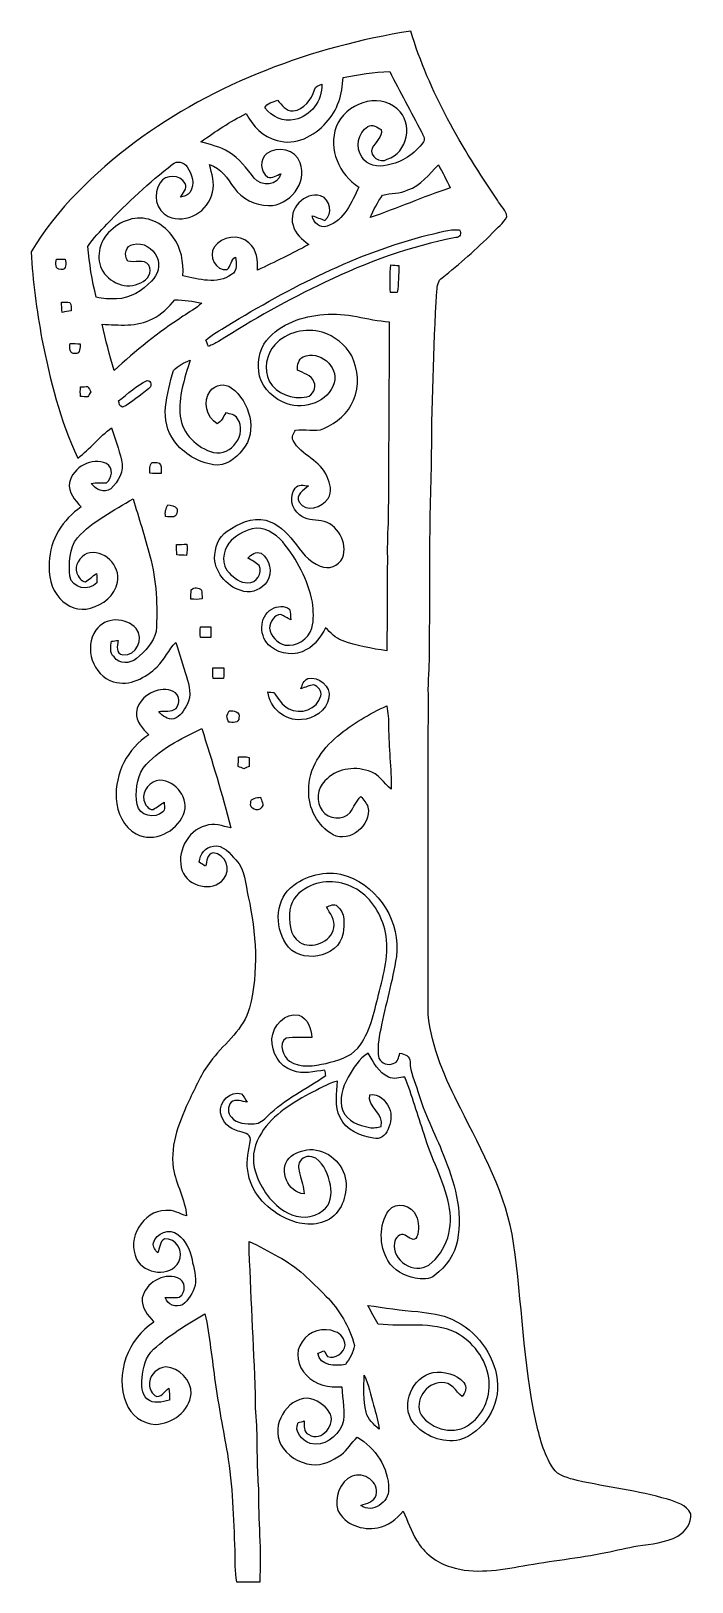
# Model space of a CAD drawing. Header units: centimetres. Extents: x -5.6 to 5.7, y -13.3 to 13.3.
import ezdxf

# ---------------------------------------------------------------- set-up
doc = ezdxf.new("R2010")
doc.units = ezdxf.units.CM
doc.header["$MEASUREMENT"] = 0
doc.layers.add('Camada 1', color=7, linetype='Continuous')

msp = doc.modelspace()

# ---------------------------------------------------------------- linework, layer by layer
at = {"layer": 'Camada 1', "color": 156}
for points, knots in [([(-3.85621, 11.3672), (-2.46944, 12.39343), (-0.80822, 13.01255), (0.88793, 13.2842), (0.88793, 13.2842), (1.19979, 12.23433), (1.76494, 11.28254), (2.37313, 10.37978), (2.37313, 10.37978), (2.42746, 10.28559), (2.52236, 10.20833), (2.53753, 10.0965), (2.53753, 10.0965), (2.47543, 9.98537), (2.37348, 9.90458), (2.28635, 9.81392), (2.28635, 9.81392), (2.01753, 9.53981), (1.72685, 9.28863), (1.42733, 9.04875), (1.42733, 9.04875), (1.34937, 8.99936), (1.34443, 8.90269), (1.33456, 8.82015), (1.33456, 8.82015), (1.27706, 7.82143), (1.24919, 6.8213), (1.24283, 5.82117), (1.24283, 5.82117), (1.20085, 4.65771), (1.22344, 3.4925), (1.20297, 2.32833), (1.20297, 2.32833), (1.17968, 2.09408), (1.19274, 1.85807), (1.18957, 1.62277), (1.18957, 1.62277), (1.18638, -0.11782), (1.18285, -1.85844), (1.18745, -3.59903), (1.18745, -3.59903), (1.2393, -4.17054), (1.48025, -4.70358), (1.73955, -5.20841), (1.73955, -5.20841), (2.10996, -5.95171), (2.53223, -6.69466), (2.65253, -7.52897), (2.65253, -7.52897), (2.79646, -8.54216), (2.81905, -9.57226), (3.03213, -10.57556), (3.03213, -10.57556), (3.09667, -10.85497), (3.16583, -11.14212), (3.32563, -11.38485), (3.32563, -11.38485), (3.41524, -11.52806), (3.59304, -11.56229), (3.74473, -11.6011), (3.74473, -11.6011), (4.25838, -11.71892), (4.78542, -11.77607), (5.29237, -11.92388), (5.29237, -11.92388), (5.43984, -11.97363), (5.62256, -12.01525), (5.69066, -12.174), (5.69066, -12.174), (5.71146, -12.33487), (5.59647, -12.4781), (5.46698, -12.55818), (5.46698, -12.55818), (5.25673, -12.67071), (5.01438, -12.69118), (4.7826, -12.72645), (4.7826, -12.72645), (4.59668, -12.7515), (4.41678, -12.80478), (4.23298, -12.83899), (4.23298, -12.83899), (3.76414, -12.93388), (3.28753, -12.98187), (2.81693, -13.06688), (2.81693, -13.06688), (2.40946, -13.13956), (1.97943, -13.2154), (1.57551, -13.08664), (1.57551, -13.08664), (1.33103, -13.01396), (1.11548, -12.84887), (0.98777, -12.62768), (0.98777, -12.62768), (0.89076, -12.47034), (0.83819, -12.29147), (0.75459, -12.12744), (0.75459, -12.12744), (0.64381, -12.26431), (0.49776, -12.38425), (0.31925, -12.41283), (0.31925, -12.41283), (0.06244, -12.46681), (-0.2427, -12.36132), (-0.36159, -12.11579), (-0.36159, -12.11579), (-0.42898, -11.89848), (-0.33548, -11.61979), (-0.11747, -11.52771), (-0.11747, -11.52771), (0.07866, -11.44658), (0.35453, -11.63002), (0.29245, -11.85121), (0.29245, -11.85121), (0.2607, -11.96974), (0.13017, -11.99409), (0.03174, -12.02972), (0.03174, -12.02972), (0.23318, -12.17682), (0.5154, -11.97821), (0.50729, -11.7475), (0.50729, -11.7475), (0.50977, -11.38624), (0.27834, -11.03524), (-0.03174, -10.85956), (-0.03174, -10.85956), (-0.13194, -10.95128), (-0.19297, -11.07968), (-0.30514, -11.15905), (-0.30514, -11.15905), (-0.45049, -11.26559), (-0.62864, -11.34638), (-0.8128, -11.32874), (-0.8128, -11.32874), (-1.03082, -11.30194), (-1.24071, -11.17389), (-1.34691, -10.9795), (-1.34691, -10.9795), (-1.50812, -10.6553), (-1.2506, -10.19844), (-0.88194, -10.18892), (-0.88194, -10.18892), (-0.73025, -10.20585), (-0.59407, -10.30252), (-0.5094, -10.42704), (-0.5094, -10.42704), (-0.37641, -10.62743), (-0.64523, -10.9555), (-0.86289, -10.81298), (-0.86289, -10.81298), (-0.95566, -10.76924), (-0.94297, -10.66553), (-0.94156, -10.5805), (-0.94156, -10.5805), (-0.96697, -10.58721), (-1.0174, -10.60026), (-1.04281, -10.60696), (-1.04281, -10.60696), (-1.1243, -10.75867), (-0.97825, -10.91706), (-0.8396, -10.96432), (-0.8396, -10.96432), (-0.60749, -11.03277), (-0.38381, -10.85144), (-0.28751, -10.65283), (-0.28751, -10.65283), (-0.21695, -10.43834), (-0.29209, -10.21221), (-0.29279, -9.99277), (-0.29279, -9.99277), (-0.51187, -10.01112), (-0.7507, -9.96314), (-0.90311, -9.79346), (-0.90311, -9.79346), (-1.05268, -9.64812), (-1.11054, -9.3927), (-0.97683, -9.21878), (-0.97683, -9.21878), (-0.85583, -9.03605), (-0.60819, -8.96372), (-0.40674, -9.0484), (-0.40674, -9.0484), (-0.30585, -9.07767), (-0.24906, -9.17821), (-0.23566, -9.27664), (-0.23566, -9.27664), (-0.25858, -9.41105), (-0.40886, -9.52112), (-0.54256, -9.47454), (-0.54256, -9.47454), (-0.56198, -9.44138), (-0.57996, -9.40752), (-0.59725, -9.37365), (-0.59725, -9.37365), (-0.62512, -9.38494), (-0.68085, -9.40752), (-0.70872, -9.41882), (-0.70872, -9.41882), (-0.67203, -9.63648), (-0.40216, -9.64352), (-0.23318, -9.60966), (-0.23318, -9.60966), (-0.16615, -9.51159), (-0.09489, -9.40328), (-0.07972, -9.28441), (-0.07972, -9.28441), (-0.16157, -8.96443), (-0.33513, -8.6688), (-0.56832, -8.43526), (-0.56832, -8.43526), (-0.81562, -8.18479), (-1.06539, -7.92444), (-1.38182, -7.76145), (-1.38182, -7.76145), (-1.55081, -7.67503), (-1.70885, -7.56742), (-1.88701, -7.5004), (-1.88701, -7.5004), (-1.86195, -8.37494), (-1.80481, -9.24842), (-1.77658, -10.12331), (-1.77658, -10.12331), (-1.78223, -10.32756), (-1.76142, -10.53076), (-1.75048, -10.73467), (-1.75048, -10.73467), (-1.74695, -11.07227), (-1.74271, -11.4106), (-1.72049, -11.74784), (-1.72049, -11.74784), (-1.72473, -12.27983), (-1.66652, -12.81219), (-1.69827, -13.34381), (-1.69827, -13.34381), (-1.83268, -13.34206), (-1.96744, -13.3424), (-2.10185, -13.34452), (-2.10185, -13.34452), (-2.13888, -13.16708), (-2.12372, -12.98468), (-2.13254, -12.80478), (-2.13254, -12.80478), (-2.1544, -12.24879), (-2.16817, -11.69), (-2.25848, -11.14), (-2.25848, -11.14), (-2.33115, -10.73326), (-2.40805, -10.32686), (-2.46661, -9.91799), (-2.46661, -9.91799), (-2.52448, -9.525), (-2.55939, -9.12777), (-2.64266, -8.73901), (-2.64266, -8.73901), (-2.95134, -8.92069), (-3.25966, -9.10907), (-3.52707, -9.34966), (-3.52707, -9.34966), (-3.66394, -9.47349), (-3.70416, -9.6654), (-3.72109, -9.84179), (-3.72109, -9.84179), (-3.72745, -9.96456), (-3.73486, -10.1092), (-3.63855, -10.20268), (-3.63855, -10.20268), (-3.5306, -10.29475), (-3.37679, -10.25596), (-3.25366, -10.22068), (-3.25366, -10.22068), (-3.25191, -10.15188), (-3.25402, -10.08308), (-3.26143, -10.01535), (-3.26143, -10.01535), (-3.33762, -10.06264), (-3.39936, -10.20726), (-3.50485, -10.14201), (-3.50485, -10.14201), (-3.57222, -10.08873), (-3.60186, -10.0009), (-3.59197, -9.91729), (-3.59197, -9.91729), (-3.59127, -9.77265), (-3.44805, -9.67069), (-3.31611, -9.652), (-3.31611, -9.652), (-3.08151, -9.66681), (-2.87584, -9.87743), (-2.87972, -10.11519), (-2.87972, -10.11519), (-2.91146, -10.41505), (-3.20357, -10.62848), (-3.4925, -10.63907), (-3.4925, -10.63907), (-3.7151, -10.62884), (-3.92007, -10.48103), (-3.9945, -10.27041), (-3.9945, -10.27041), (-4.19276, -9.7737), (-3.96416, -9.16515), (-3.51754, -8.884), (-3.51754, -8.884), (-3.61809, -8.76757), (-3.74261, -8.63564), (-3.71792, -8.46842), (-3.71792, -8.46842), (-3.66501, -8.21302), (-3.36303, -8.03205), (-3.11608, -8.12095), (-3.11608, -8.12095), (-2.96932, -8.16715), (-2.95592, -8.37812), (-3.08327, -8.45502), (-3.08327, -8.45502), (-3.16264, -8.46842), (-3.24343, -8.45502), (-3.32317, -8.45996), (-3.32317, -8.45996), (-3.2886, -8.5866), (-3.14113, -8.63564), (-3.02682, -8.5859), (-3.02682, -8.5859), (-2.92593, -8.49948), (-2.85114, -8.38164), (-2.80987, -8.25605), (-2.80987, -8.25605), (-2.78448, -8.10436), (-2.83951, -7.95479), (-2.86456, -7.80696), (-2.86456, -7.80696), (-2.89382, -7.64222), (-2.97673, -7.48417), (-3.10727, -7.37799), (-3.10727, -7.37799), (-3.24626, -7.26756), (-3.48862, -7.35047), (-3.52495, -7.52403), (-3.52495, -7.52403), (-3.54365, -7.59249), (-3.49355, -7.6454), (-3.45263, -7.69301), (-3.45263, -7.69301), (-3.41736, -7.6133), (-3.42018, -7.50181), (-3.33833, -7.45208), (-3.33833, -7.45208), (-3.13725, -7.43267), (-2.99649, -7.67221), (-3.09174, -7.84506), (-3.09174, -7.84506), (-3.23532, -8.12165), (-3.68582, -8.06131), (-3.81528, -7.80026), (-3.81528, -7.80026), (-3.98992, -7.45489), (-3.70874, -6.96806), (-3.31681, -6.96419), (-3.31681, -6.96419), (-3.1891, -6.9543), (-3.07516, -7.01993), (-2.95804, -7.05979), (-2.95804, -7.05979), (-2.98414, -6.77228), (-3.13831, -6.51722), (-3.18876, -6.23534), (-3.18876, -6.23534), (-3.24202, -5.81589), (-3.07199, -5.41372), (-2.89877, -5.04189), (-2.89877, -5.04189), (-2.78024, -4.81047), (-2.68393, -4.56318), (-2.51249, -4.36386), (-2.51249, -4.36386), (-2.29093, -4.08235), (-1.9752, -3.85056), (-1.8817, -3.48862), (-1.8817, -3.48862), (-1.71591, -2.86385), (-1.76635, -2.20415), (-1.90005, -1.57833), (-1.90005, -1.57833), (-1.94909, -1.36348), (-1.95014, -1.11724), (-2.11101, -0.94791), (-2.11101, -0.94791), (-2.21543, -0.8403), (-2.32692, -0.67697), (-2.49907, -0.71154), (-2.49907, -0.71154), (-2.63947, -0.72319), (-2.73015, -0.85336), (-2.74109, -0.98565), (-2.74109, -0.98565), (-2.71463, -1.00329), (-2.661, -1.03893), (-2.63418, -1.05657), (-2.63418, -1.05657), (-2.60631, -0.97155), (-2.61267, -0.84737), (-2.50189, -0.8269), (-2.50189, -0.8269), (-2.28811, -0.8396), (-2.18827, -1.12041), (-2.32233, -1.27706), (-2.32233, -1.27706), (-2.51283, -1.50917), (-2.93263, -1.40723), (-3.03318, -1.13417), (-3.03318, -1.13417), (-3.13831, -0.82761), (-2.95098, -0.44662), (-2.63455, -0.35984), (-2.63455, -0.35984), (-2.49061, -0.30373), (-2.34244, -0.36971), (-2.19957, -0.39441), (-2.19957, -0.39441), (-2.34597, 0.17885), (-2.51707, 0.74612), (-2.69875, 1.30915), (-2.69875, 1.30915), (-3.06069, 1.1303), (-3.44275, 0.94896), (-3.70382, 0.63005), (-3.70382, 0.63005), (-3.81212, 0.44555), (-3.84174, 0.21449), (-3.80612, 0.00565), (-3.80612, 0.00565), (-3.77684, -0.19085), (-3.4999, -0.25364), (-3.36585, -0.12312), (-3.36585, -0.12312), (-3.31576, -0.08254), (-3.34785, -0.00881), (-3.34222, 0.04514), (-3.34222, 0.04514), (-3.40676, 0.00528), (-3.46499, -0.0448), (-3.53201, -0.08113), (-3.53201, -0.08113), (-3.61914, -0.08924), (-3.67242, 0.00528), (-3.69111, 0.07937), (-3.69111, 0.07937), (-3.72604, 0.24448), (-3.58034, 0.40815), (-3.41806, 0.42087), (-3.41806, 0.42087), (-3.14218, 0.41275), (-2.89136, 0.09947), (-3.0113, -0.16827), (-3.0113, -0.16827), (-3.13336, -0.46601), (-3.52178, -0.65899), (-3.82057, -0.50129), (-3.82057, -0.50129), (-4.04247, -0.38559), (-4.1476, -0.13404), (-4.16736, 0.10478), (-4.16736, 0.10478), (-4.18747, 0.5341), (-3.97581, 0.96943), (-3.6068, 1.19768), (-3.6068, 1.19768), (-3.71228, 1.30245), (-3.82869, 1.42558), (-3.81669, 1.58644), (-3.81669, 1.58644), (-3.80047, 1.78187), (-3.6262, 1.92088), (-3.44769, 1.96778), (-3.44769, 1.96778), (-3.33587, 1.99036), (-3.19263, 1.99036), (-3.12103, 1.88524), (-3.12103, 1.88524), (-3.06775, 1.81539), (-3.09562, 1.72191), (-3.13584, 1.65311), (-3.13584, 1.65311), (-3.22155, 1.58644), (-3.33657, 1.62102), (-3.4357, 1.59985), (-3.4357, 1.59985), (-3.37185, 1.52681), (-3.28329, 1.45238), (-3.17887, 1.4725), (-3.17887, 1.4725), (-3.06634, 1.51129), (-3.00214, 1.62207), (-2.94815, 1.72084), (-2.94815, 1.72084), (-2.86914, 1.87042), (-2.91146, 2.04752), (-2.9605, 2.19957), (-2.9605, 2.19957), (-3.02401, 2.39465), (-3.08115, 2.59186), (-3.14113, 2.78765), (-3.14113, 2.78765), (-3.26848, 2.66452), (-3.33128, 2.4899), (-3.46392, 2.37031), (-3.46392, 2.37031), (-3.65337, 2.17735), (-3.93912, 2.02917), (-4.21323, 2.11067), (-4.21323, 2.11067), (-4.56742, 2.2165), (-4.72439, 2.70087), (-4.51272, 2.99826), (-4.51272, 2.99826), (-4.36562, 3.22615), (-3.99097, 3.22579), (-3.8234, 3.02436), (-3.8234, 3.02436), (-3.68229, 2.85396), (-3.81987, 2.5474), (-4.04953, 2.57104), (-4.04953, 2.57104), (-4.17865, 2.59396), (-4.1483, 2.72803), (-4.13315, 2.82151), (-4.13315, 2.82151), (-4.16065, 2.81834), (-4.21604, 2.81128), (-4.24356, 2.80775), (-4.24356, 2.80775), (-4.25979, 2.71744), (-4.28308, 2.60597), (-4.20334, 2.53683), (-4.20334, 2.53683), (-4.11409, 2.4137), (-3.92747, 2.41406), (-3.81881, 2.51037), (-3.81881, 2.51037), (-3.6703, 2.63172), (-3.52882, 2.78341), (-3.47839, 2.97285), (-3.47839, 2.97285), (-3.4551, 3.40888), (-3.47203, 3.85163), (-3.58598, 4.27531), (-3.58598, 4.27531), (-3.67595, 4.6034), (-3.77684, 4.92794), (-3.87702, 5.25285), (-3.87702, 5.25285), (-4.20933, 5.05283), (-4.56388, 4.87221), (-4.832, 4.58504), (-4.832, 4.58504), (-4.97382, 4.39914), (-4.98016, 4.14584), (-4.96005, 3.92219), (-4.96005, 3.92219), (-4.93253, 3.71333), (-4.62808, 3.66218), (-4.50003, 3.81034), (-4.50003, 3.81034), (-4.49438, 3.86362), (-4.49615, 3.91688), (-4.50497, 3.9698), (-4.50497, 3.9698), (-4.57022, 3.92606), (-4.62421, 3.86537), (-4.6944, 3.82869), (-4.6944, 3.82869), (-4.77378, 3.83046), (-4.81012, 3.91653), (-4.84292, 3.97615), (-4.84292, 3.97615), (-4.89126, 4.11161), (-4.78437, 4.25343), (-4.66831, 4.31482), (-4.66831, 4.31482), (-4.38679, 4.40336), (-4.08128, 4.1042), (-4.14338, 3.82023), (-4.14338, 3.82023), (-4.19099, 3.59445), (-4.38925, 3.42971), (-4.60691, 3.37572), (-4.60691, 3.37572), (-4.79636, 3.31716), (-5.00732, 3.39689), (-5.13396, 3.54365), (-5.13396, 3.54365), (-5.28355, 3.71052), (-5.33152, 3.94511), (-5.31459, 4.16382), (-5.31459, 4.16382), (-5.3026, 4.54695), (-5.08353, 4.90185), (-4.76849, 5.11315), (-4.76849, 5.11315), (-4.87503, 5.22886), (-4.99497, 5.36397), (-4.96639, 5.53473), (-4.96639, 5.53473), (-4.90855, 5.79542), (-4.57904, 5.97675), (-4.33387, 5.85716), (-4.33387, 5.85716), (-4.20616, 5.78167), (-4.23403, 5.61233), (-4.33422, 5.52662), (-4.33422, 5.52662), (-4.42066, 5.52908), (-4.50778, 5.53295), (-4.59281, 5.51461), (-4.59281, 5.51461), (-4.52191, 5.41338), (-4.37091, 5.34528), (-4.26013, 5.42395), (-4.26013, 5.42395), (-4.12679, 5.54743), (-4.02695, 5.73229), (-4.07423, 5.91784), (-4.07423, 5.91784), (-4.12221, 6.10481), (-4.18535, 6.28791), (-4.24356, 6.47206), (-4.24356, 6.47206), (-4.45523, 6.32037), (-4.61327, 6.10729), (-4.82211, 5.95241), (-4.82211, 5.95241), (-5.13326, 6.59553), (-5.30224, 7.29684), (-5.43877, 7.99499), (-5.43877, 7.99499), (-5.53084, 8.48959), (-5.59929, 8.98948), (-5.62645, 9.49148), (-5.62645, 9.49148), (-5.18337, 10.23725), (-4.54201, 10.84509), (-3.85621, 11.3672)], [0, 0, 0, 0, 0.00621118, 0.00621118, 0.00621118, 0.00621118, 0.01242236, 0.01242236, 0.01242236, 0.01242236, 0.01863354, 0.01863354, 0.01863354, 0.01863354, 0.02484472, 0.02484472, 0.02484472, 0.02484472, 0.0310559, 0.0310559, 0.0310559, 0.0310559, 0.03726708, 0.03726708, 0.03726708, 0.03726708, 0.04347826, 0.04347826, 0.04347826, 0.04347826, 0.04968944, 0.04968944, 0.04968944, 0.04968944, 0.05590062, 0.05590062, 0.05590062, 0.05590062, 0.0621118, 0.0621118, 0.0621118, 0.0621118, 0.06832298, 0.06832298, 0.06832298, 0.06832298, 0.07453416, 0.07453416, 0.07453416, 0.07453416, 0.08074534, 0.08074534, 0.08074534, 0.08074534, 0.08695652, 0.08695652, 0.08695652, 0.08695652, 0.0931677, 0.0931677, 0.0931677, 0.0931677, 0.09937888, 0.09937888, 0.09937888, 0.09937888, 0.10559006, 0.10559006, 0.10559006, 0.10559006, 0.11180124, 0.11180124, 0.11180124, 0.11180124, 0.11801242, 0.11801242, 0.11801242, 0.11801242, 0.1242236, 0.1242236, 0.1242236, 0.1242236, 0.13043478, 0.13043478, 0.13043478, 0.13043478, 0.13664596, 0.13664596, 0.13664596, 0.13664596, 0.14285714, 0.14285714, 0.14285714, 0.14285714, 0.14906832, 0.14906832, 0.14906832, 0.14906832, 0.1552795, 0.1552795, 0.1552795, 0.1552795, 0.16149068, 0.16149068, 0.16149068, 0.16149068, 0.16770186, 0.16770186, 0.16770186, 0.16770186, 0.17391304, 0.17391304, 0.17391304, 0.17391304, 0.18012422, 0.18012422, 0.18012422, 0.18012422, 0.1863354, 0.1863354, 0.1863354, 0.1863354, 0.19254658, 0.19254658, 0.19254658, 0.19254658, 0.19875776, 0.19875776, 0.19875776, 0.19875776, 0.20496894, 0.20496894, 0.20496894, 0.20496894, 0.21118012, 0.21118012, 0.21118012, 0.21118012, 0.2173913, 0.2173913, 0.2173913, 0.2173913, 0.22360248, 0.22360248, 0.22360248, 0.22360248, 0.22981366, 0.22981366, 0.22981366, 0.22981366, 0.23602484, 0.23602484, 0.23602484, 0.23602484, 0.24223602, 0.24223602, 0.24223602, 0.24223602, 0.2484472, 0.2484472, 0.2484472, 0.2484472, 0.25465839, 0.25465839, 0.25465839, 0.25465839, 0.26086957, 0.26086957, 0.26086957, 0.26086957, 0.26708075, 0.26708075, 0.26708075, 0.26708075, 0.27329193, 0.27329193, 0.27329193, 0.27329193, 0.27950311, 0.27950311, 0.27950311, 0.27950311, 0.28571429, 0.28571429, 0.28571429, 0.28571429, 0.29192547, 0.29192547, 0.29192547, 0.29192547, 0.29813665, 0.29813665, 0.29813665, 0.29813665, 0.30434783, 0.30434783, 0.30434783, 0.30434783, 0.31055901, 0.31055901, 0.31055901, 0.31055901, 0.31677019, 0.31677019, 0.31677019, 0.31677019, 0.32298137, 0.32298137, 0.32298137, 0.32298137, 0.32919255, 0.32919255, 0.32919255, 0.32919255, 0.33540373, 0.33540373, 0.33540373, 0.33540373, 0.34161491, 0.34161491, 0.34161491, 0.34161491, 0.34782609, 0.34782609, 0.34782609, 0.34782609, 0.35403727, 0.35403727, 0.35403727, 0.35403727, 0.36024845, 0.36024845, 0.36024845, 0.36024845, 0.36645963, 0.36645963, 0.36645963, 0.36645963, 0.37267081, 0.37267081, 0.37267081, 0.37267081, 0.37888199, 0.37888199, 0.37888199, 0.37888199, 0.38509317, 0.38509317, 0.38509317, 0.38509317, 0.39130435, 0.39130435, 0.39130435, 0.39130435, 0.39751553, 0.39751553, 0.39751553, 0.39751553, 0.40372671, 0.40372671, 0.40372671, 0.40372671, 0.40993789, 0.40993789, 0.40993789, 0.40993789, 0.41614907, 0.41614907, 0.41614907, 0.41614907, 0.42236025, 0.42236025, 0.42236025, 0.42236025, 0.42857143, 0.42857143, 0.42857143, 0.42857143, 0.43478261, 0.43478261, 0.43478261, 0.43478261, 0.44099379, 0.44099379, 0.44099379, 0.44099379, 0.44720497, 0.44720497, 0.44720497, 0.44720497, 0.45341615, 0.45341615, 0.45341615, 0.45341615, 0.45962733, 0.45962733, 0.45962733, 0.45962733, 0.46583851, 0.46583851, 0.46583851, 0.46583851, 0.47204969, 0.47204969, 0.47204969, 0.47204969, 0.47826087, 0.47826087, 0.47826087, 0.47826087, 0.48447205, 0.48447205, 0.48447205, 0.48447205, 0.49068323, 0.49068323, 0.49068323, 0.49068323, 0.49689441, 0.49689441, 0.49689441, 0.49689441, 0.50310559, 0.50310559, 0.50310559, 0.50310559, 0.50931677, 0.50931677, 0.50931677, 0.50931677, 0.51552795, 0.51552795, 0.51552795, 0.51552795, 0.52173913, 0.52173913, 0.52173913, 0.52173913, 0.52795031, 0.52795031, 0.52795031, 0.52795031, 0.53416149, 0.53416149, 0.53416149, 0.53416149, 0.54037267, 0.54037267, 0.54037267, 0.54037267, 0.54658385, 0.54658385, 0.54658385, 0.54658385, 0.55279503, 0.55279503, 0.55279503, 0.55279503, 0.55900621, 0.55900621, 0.55900621, 0.55900621, 0.56521739, 0.56521739, 0.56521739, 0.56521739, 0.57142857, 0.57142857, 0.57142857, 0.57142857, 0.57763975, 0.57763975, 0.57763975, 0.57763975, 0.58385093, 0.58385093, 0.58385093, 0.58385093, 0.59006211, 0.59006211, 0.59006211, 0.59006211, 0.59627329, 0.59627329, 0.59627329, 0.59627329, 0.60248447, 0.60248447, 0.60248447, 0.60248447, 0.60869565, 0.60869565, 0.60869565, 0.60869565, 0.61490683, 0.61490683, 0.61490683, 0.61490683, 0.62111801, 0.62111801, 0.62111801, 0.62111801, 0.62732919, 0.62732919, 0.62732919, 0.62732919, 0.63354037, 0.63354037, 0.63354037, 0.63354037, 0.63975155, 0.63975155, 0.63975155, 0.63975155, 0.64596273, 0.64596273, 0.64596273, 0.64596273, 0.65217391, 0.65217391, 0.65217391, 0.65217391, 0.65838509, 0.65838509, 0.65838509, 0.65838509, 0.66459627, 0.66459627, 0.66459627, 0.66459627, 0.67080745, 0.67080745, 0.67080745, 0.67080745, 0.67701863, 0.67701863, 0.67701863, 0.67701863, 0.68322981, 0.68322981, 0.68322981, 0.68322981, 0.68944099, 0.68944099, 0.68944099, 0.68944099, 0.69565217, 0.69565217, 0.69565217, 0.69565217, 0.70186335, 0.70186335, 0.70186335, 0.70186335, 0.70807453, 0.70807453, 0.70807453, 0.70807453, 0.71428571, 0.71428571, 0.71428571, 0.71428571, 0.72049689, 0.72049689, 0.72049689, 0.72049689, 0.72670807, 0.72670807, 0.72670807, 0.72670807, 0.73291925, 0.73291925, 0.73291925, 0.73291925, 0.73913043, 0.73913043, 0.73913043, 0.73913043, 0.74534161, 0.74534161, 0.74534161, 0.74534161, 0.7515528, 0.7515528, 0.7515528, 0.7515528, 0.75776398, 0.75776398, 0.75776398, 0.75776398, 0.76397516, 0.76397516, 0.76397516, 0.76397516, 0.77018634, 0.77018634, 0.77018634, 0.77018634, 0.77639752, 0.77639752, 0.77639752, 0.77639752, 0.7826087, 0.7826087, 0.7826087, 0.7826087, 0.78881988, 0.78881988, 0.78881988, 0.78881988, 0.79503106, 0.79503106, 0.79503106, 0.79503106, 0.80124224, 0.80124224, 0.80124224, 0.80124224, 0.80745342, 0.80745342, 0.80745342, 0.80745342, 0.8136646, 0.8136646, 0.8136646, 0.8136646, 0.81987578, 0.81987578, 0.81987578, 0.81987578, 0.82608696, 0.82608696, 0.82608696, 0.82608696, 0.83229814, 0.83229814, 0.83229814, 0.83229814, 0.83850932, 0.83850932, 0.83850932, 0.83850932, 0.8447205, 0.8447205, 0.8447205, 0.8447205, 0.85093168, 0.85093168, 0.85093168, 0.85093168, 0.85714286, 0.85714286, 0.85714286, 0.85714286, 0.86335404, 0.86335404, 0.86335404, 0.86335404, 0.86956522, 0.86956522, 0.86956522, 0.86956522, 0.8757764, 0.8757764, 0.8757764, 0.8757764, 0.88198758, 0.88198758, 0.88198758, 0.88198758, 0.88819876, 0.88819876, 0.88819876, 0.88819876, 0.89440994, 0.89440994, 0.89440994, 0.89440994, 0.90062112, 0.90062112, 0.90062112, 0.90062112, 0.9068323, 0.9068323, 0.9068323, 0.9068323, 0.91304348, 0.91304348, 0.91304348, 0.91304348, 0.91925466, 0.91925466, 0.91925466, 0.91925466, 0.92546584, 0.92546584, 0.92546584, 0.92546584, 0.93167702, 0.93167702, 0.93167702, 0.93167702, 0.9378882, 0.9378882, 0.9378882, 0.9378882, 0.94409938, 0.94409938, 0.94409938, 0.94409938, 0.95031056, 0.95031056, 0.95031056, 0.95031056, 0.95652174, 0.95652174, 0.95652174, 0.95652174, 0.96273292, 0.96273292, 0.96273292, 0.96273292, 0.9689441, 0.9689441, 0.9689441, 0.9689441, 0.97515528, 0.97515528, 0.97515528, 0.97515528, 0.98136646, 0.98136646, 0.98136646, 0.98136646, 0.98757764, 0.98757764, 0.98757764, 0.98757764, 1, 1, 1, 1]), ([(-0.2741, 12.48656), (-0.2741, 12.48656), (-0.2741, 12.48656), (-0.2741, 12.48656), (-0.2741, 12.48656), (-0.28327, 12.20575), (-0.36653, 11.9193), (-0.56268, 11.71116), (-0.56268, 11.71116), (-0.76799, 11.48185), (-1.09149, 11.30688), (-1.40334, 11.4067), (-1.40334, 11.4067), (-1.64465, 11.46386), (-1.82633, 11.65225), (-1.93781, 11.86602), (-1.93781, 11.86602), (-2.21051, 11.72986), (-2.46415, 11.5584), (-2.71251, 11.38272), (-2.71251, 11.38272), (-2.55198, 11.32769), (-2.37983, 11.29947), (-2.23448, 11.20704), (-2.23448, 11.20704), (-2.04964, 11.1012), (-1.9304, 10.92059), (-1.79775, 10.76042), (-1.79775, 10.76042), (-1.67745, 10.6052), (-1.38711, 10.62214), (-1.33914, 10.8338), (-1.33914, 10.8338), (-1.41357, 10.81475), (-1.48731, 10.74314), (-1.56703, 10.77736), (-1.56703, 10.77736), (-1.70039, 10.86626), (-1.70461, 11.0818), (-1.5815, 11.18058), (-1.5815, 11.18058), (-1.39912, 11.32134), (-1.08654, 11.24726), (-1.00999, 11.02147), (-1.00999, 11.02147), (-0.877, 10.67858), (-1.19627, 10.2817), (-1.55187, 10.28629), (-1.55187, 10.28629), (-1.78118, 10.28946), (-2.00942, 10.40518), (-2.14347, 10.5918), (-2.14347, 10.5918), (-2.25636, 10.74949), (-2.36502, 10.93328), (-2.56433, 10.99043), (-2.56433, 10.99043), (-2.52694, 10.83591), (-2.46873, 10.67505), (-2.51388, 10.51525), (-2.51388, 10.51525), (-2.57598, 10.1914), (-2.96262, 9.96173), (-3.2713, 10.09932), (-3.2713, 10.09932), (-3.4858, 10.19704), (-3.54541, 10.49301), (-3.41136, 10.67893), (-3.41136, 10.67893), (-3.32069, 10.82851), (-3.06387, 10.82674), (-2.9852, 10.66623), (-2.9852, 10.66623), (-2.93299, 10.57733), (-3.02823, 10.5036), (-3.06246, 10.42882), (-3.06246, 10.42882), (-3.00319, 10.44927), (-2.93299, 10.46162), (-2.89736, 10.51947), (-2.89736, 10.51947), (-2.81057, 10.65283), (-2.86208, 10.82992), (-2.94852, 10.95057), (-2.94852, 10.95057), (-3.00107, 11.03065), (-3.12702, 11.06875), (-3.20075, 10.99572), (-3.20075, 10.99572), (-3.60079, 10.68246), (-3.97581, 10.3378), (-4.32364, 9.96773), (-4.32364, 9.96773), (-4.43793, 9.84532), (-4.5614, 9.7282), (-4.64996, 9.58497), (-4.64996, 9.58497), (-4.62492, 9.29393), (-4.58576, 8.99865), (-4.50673, 8.71714), (-4.50673, 8.71714), (-4.39525, 8.68257), (-4.27672, 8.68538), (-4.16102, 8.6868), (-4.16102, 8.6868), (-3.9257, 8.68856), (-3.71792, 8.82896), (-3.55847, 8.99125), (-3.55847, 8.99125), (-3.45015, 9.09532), (-3.40042, 9.26676), (-3.46779, 9.40647), (-3.46779, 9.40647), (-3.53342, 9.56027), (-3.70487, 9.66152), (-3.87173, 9.6206), (-3.87173, 9.6206), (-4.0019, 9.60649), (-4.04283, 9.42939), (-3.96592, 9.33555), (-3.96592, 9.33555), (-3.85056, 9.29181), (-3.68618, 9.38494), (-3.60749, 9.26147), (-3.60749, 9.26147), (-3.52989, 9.14646), (-3.63255, 9.00959), (-3.7419, 8.96302), (-3.7419, 8.96302), (-3.9818, 8.83038), (-4.30247, 8.96372), (-4.41713, 9.20221), (-4.41713, 9.20221), (-4.47286, 9.3105), (-4.4697, 9.43892), (-4.44641, 9.55533), (-4.44641, 9.55533), (-4.37515, 9.82839), (-4.11551, 10.02065), (-3.84562, 10.06722), (-3.84562, 10.06722), (-3.5888, 10.10355), (-3.33903, 9.95856), (-3.19405, 9.75289), (-3.19405, 9.75289), (-3.04906, 9.56204), (-3.00531, 9.31615), (-3.02294, 9.08155), (-3.02294, 9.08155), (-2.75096, 9.02088), (-2.43699, 8.9288), (-2.18581, 9.10201), (-2.18581, 9.10201), (-2.08209, 9.16657), (-2.10467, 9.30098), (-2.11632, 9.40329), (-2.11632, 9.40329), (-2.20661, 9.36519), (-2.19039, 9.2463), (-2.26201, 9.18986), (-2.26201, 9.18986), (-2.45957, 9.15811), (-2.59115, 9.42022), (-2.48214, 9.57473), (-2.48214, 9.57473), (-2.35479, 9.76136), (-2.05598, 9.80369), (-1.8877, 9.64776), (-1.8877, 9.64776), (-1.75119, 9.53346), (-1.73601, 9.34295), (-1.73884, 9.17716), (-1.73884, 9.17716), (-1.44709, 9.32356), (-1.14969, 9.45938), (-0.86359, 9.61672), (-0.86359, 9.61672), (-0.97296, 9.70844), (-1.10101, 9.80157), (-1.13242, 9.95045), (-1.13242, 9.95045), (-1.21708, 10.22103), (-0.9352, 10.53147), (-0.65829, 10.45527), (-0.65829, 10.45527), (-0.48894, 10.39106), (-0.44238, 10.14589), (-0.58737, 10.03229), (-0.58737, 10.03229), (-0.65863, 10.0591), (-0.72955, 10.08768), (-0.80186, 10.11202), (-0.80186, 10.11202), (-0.78176, 9.98995), (-0.67168, 9.89612), (-0.54609, 9.93281), (-0.54609, 9.93281), (-0.25152, 10.03582), (-0.12593, 10.34485), (-0.00387, 10.6052), (-0.00387, 10.6052), (-0.3429, 10.81369), (-0.53199, 11.26031), (-0.38946, 11.64096), (-0.38946, 11.64096), (-0.242, 12.03465), (0.32773, 12.2435), (0.65722, 11.94611), (0.65722, 11.94611), (0.94121, 11.71257), (0.83502, 11.19011), (0.48472, 11.08145), (0.48472, 11.08145), (0.36054, 11.01266), (0.17285, 11.12766), (0.22613, 11.27407), (0.22613, 11.27407), (0.27727, 11.38201), (0.40357, 11.45398), (0.38099, 11.59122), (0.38099, 11.59122), (0.31184, 11.62543), (0.22859, 11.69705), (0.15134, 11.64237), (0.15134, 11.64237), (-0.02258, 11.53865), (-0.06173, 11.28676), (0.0455, 11.12167), (0.0455, 11.12167), (0.13158, 10.97632), (0.32702, 10.93575), (0.48083, 10.98232), (0.48083, 10.98232), (0.7313, 11.02677), (0.96237, 11.16999), (1.10418, 11.38237), (1.10418, 11.38237), (1.14757, 11.43776), (1.09255, 11.49914), (1.07173, 11.5517), (1.07173, 11.5517), (0.88547, 11.89566), (0.70731, 12.2435), (0.52599, 12.58992), (0.52599, 12.58992), (0.25646, 12.58499), (-0.00987, 12.53666), (-0.2741, 12.48656)], [0, 0, 0, 0, 0.01587302, 0.01587302, 0.01587302, 0.01587302, 0.03174603, 0.03174603, 0.03174603, 0.03174603, 0.04761905, 0.04761905, 0.04761905, 0.04761905, 0.06349206, 0.06349206, 0.06349206, 0.06349206, 0.07936508, 0.07936508, 0.07936508, 0.07936508, 0.0952381, 0.0952381, 0.0952381, 0.0952381, 0.11111111, 0.11111111, 0.11111111, 0.11111111, 0.12698413, 0.12698413, 0.12698413, 0.12698413, 0.14285714, 0.14285714, 0.14285714, 0.14285714, 0.15873016, 0.15873016, 0.15873016, 0.15873016, 0.17460317, 0.17460317, 0.17460317, 0.17460317, 0.19047619, 0.19047619, 0.19047619, 0.19047619, 0.20634921, 0.20634921, 0.20634921, 0.20634921, 0.22222222, 0.22222222, 0.22222222, 0.22222222, 0.23809524, 0.23809524, 0.23809524, 0.23809524, 0.25396825, 0.25396825, 0.25396825, 0.25396825, 0.26984127, 0.26984127, 0.26984127, 0.26984127, 0.28571429, 0.28571429, 0.28571429, 0.28571429, 0.3015873, 0.3015873, 0.3015873, 0.3015873, 0.31746032, 0.31746032, 0.31746032, 0.31746032, 0.33333333, 0.33333333, 0.33333333, 0.33333333, 0.34920635, 0.34920635, 0.34920635, 0.34920635, 0.36507937, 0.36507937, 0.36507937, 0.36507937, 0.38095238, 0.38095238, 0.38095238, 0.38095238, 0.3968254, 0.3968254, 0.3968254, 0.3968254, 0.41269841, 0.41269841, 0.41269841, 0.41269841, 0.42857143, 0.42857143, 0.42857143, 0.42857143, 0.44444444, 0.44444444, 0.44444444, 0.44444444, 0.46031746, 0.46031746, 0.46031746, 0.46031746, 0.47619048, 0.47619048, 0.47619048, 0.47619048, 0.49206349, 0.49206349, 0.49206349, 0.49206349, 0.50793651, 0.50793651, 0.50793651, 0.50793651, 0.52380952, 0.52380952, 0.52380952, 0.52380952, 0.53968254, 0.53968254, 0.53968254, 0.53968254, 0.55555556, 0.55555556, 0.55555556, 0.55555556, 0.57142857, 0.57142857, 0.57142857, 0.57142857, 0.58730159, 0.58730159, 0.58730159, 0.58730159, 0.6031746, 0.6031746, 0.6031746, 0.6031746, 0.61904762, 0.61904762, 0.61904762, 0.61904762, 0.63492063, 0.63492063, 0.63492063, 0.63492063, 0.65079365, 0.65079365, 0.65079365, 0.65079365, 0.66666667, 0.66666667, 0.66666667, 0.66666667, 0.68253968, 0.68253968, 0.68253968, 0.68253968, 0.6984127, 0.6984127, 0.6984127, 0.6984127, 0.71428571, 0.71428571, 0.71428571, 0.71428571, 0.73015873, 0.73015873, 0.73015873, 0.73015873, 0.74603175, 0.74603175, 0.74603175, 0.74603175, 0.76190476, 0.76190476, 0.76190476, 0.76190476, 0.77777778, 0.77777778, 0.77777778, 0.77777778, 0.79365079, 0.79365079, 0.79365079, 0.79365079, 0.80952381, 0.80952381, 0.80952381, 0.80952381, 0.82539683, 0.82539683, 0.82539683, 0.82539683, 0.84126984, 0.84126984, 0.84126984, 0.84126984, 0.85714286, 0.85714286, 0.85714286, 0.85714286, 0.87301587, 0.87301587, 0.87301587, 0.87301587, 0.88888889, 0.88888889, 0.88888889, 0.88888889, 0.9047619, 0.9047619, 0.9047619, 0.9047619, 0.92063492, 0.92063492, 0.92063492, 0.92063492, 0.93650794, 0.93650794, 0.93650794, 0.93650794, 0.95238095, 0.95238095, 0.95238095, 0.95238095, 0.96825397, 0.96825397, 0.96825397, 0.96825397, 1, 1, 1, 1]), ([(-0.7627, 12.27242), (-0.7627, 12.27242), (-0.7627, 12.27242), (-0.7627, 12.27242), (-0.7627, 12.27242), (-0.81455, 12.10344), (-0.94402, 11.93411), (-1.13064, 11.91259), (-1.13064, 11.91259), (-1.25236, 11.90554), (-1.32961, 12.01314), (-1.39664, 12.0978), (-1.39664, 12.0978), (-1.46719, 12.05653), (-1.59137, 12.05441), (-1.61395, 11.96516), (-1.61395, 11.96516), (-1.49789, 11.80782), (-1.29786, 11.71469), (-1.10277, 11.76549), (-1.10277, 11.76549), (-0.82549, 11.81805), (-0.62618, 12.0911), (-0.63923, 12.37014), (-0.63923, 12.37014), (-0.69108, 12.35286), (-0.7553, 12.33699), (-0.7627, 12.27242)], [0, 0, 0, 0, 0.125, 0.125, 0.125, 0.125, 0.25, 0.25, 0.25, 0.25, 0.375, 0.375, 0.375, 0.375, 0.5, 0.5, 0.5, 0.5, 0.625, 0.625, 0.625, 0.625, 0.75, 0.75, 0.75, 0.75, 1, 1, 1, 1]), ([(0.83889, 10.55511), (0.83889, 10.55511), (0.83889, 10.55511), (0.83889, 10.55511), (0.83889, 10.55511), (0.70202, 10.48879), (0.54645, 10.50325), (0.40323, 10.46656), (0.40323, 10.46656), (0.31715, 10.34732), (0.25259, 10.21362), (0.18979, 10.08097), (0.18979, 10.08097), (0.65051, 10.23972), (1.09889, 10.4341), (1.56138, 10.58967), (1.56138, 10.58967), (1.50424, 10.7262), (1.43298, 10.85638), (1.36243, 10.98655), (1.36243, 10.98655), (1.20297, 10.8264), (1.06257, 10.63059), (0.83889, 10.55511)], [0, 0, 0, 0, 0.14285714, 0.14285714, 0.14285714, 0.14285714, 0.28571429, 0.28571429, 0.28571429, 0.28571429, 0.42857143, 0.42857143, 0.42857143, 0.42857143, 0.57142857, 0.57142857, 0.57142857, 0.57142857, 0.71428571, 0.71428571, 0.71428571, 0.71428571, 1, 1, 1, 1]), ([(1.19062, 9.785), (1.19062, 9.785), (1.19062, 9.785), (1.19062, 9.785), (1.19062, 9.785), (-0.04056, 9.47067), (-1.18109, 8.88118), (-2.2613, 8.22395), (-2.2613, 8.22395), (-2.38512, 8.14422), (-2.51989, 8.0779), (-2.62714, 7.97594), (-2.62714, 7.97594), (-2.6162, 7.94914), (-2.59432, 7.89552), (-2.58339, 7.8687), (-2.58339, 7.8687), (-2.52518, 7.8941), (-2.46627, 7.9188), (-2.41229, 7.95266), (-2.41229, 7.95266), (-1.82279, 8.32908), (-1.21143, 8.67233), (-0.57962, 8.9729), (-0.57962, 8.9729), (0.13404, 9.31333), (0.88194, 9.59202), (1.66122, 9.73666), (1.66122, 9.73666), (1.73073, 9.73525), (1.77165, 9.81498), (1.72261, 9.8679), (1.72261, 9.8679), (1.54199, 9.888), (1.36596, 9.8178), (1.19062, 9.785)], [0, 0, 0, 0, 0.1, 0.1, 0.1, 0.1, 0.2, 0.2, 0.2, 0.2, 0.3, 0.3, 0.3, 0.3, 0.4, 0.4, 0.4, 0.4, 0.5, 0.5, 0.5, 0.5, 0.6, 0.6, 0.6, 0.6, 0.7, 0.7, 0.7, 0.7, 0.8, 0.8, 0.8, 0.8, 1, 1, 1, 1]), ([(-5.18936, 9.36766), (-5.18936, 9.36766), (-5.18936, 9.36766), (-5.18936, 9.36766), (-5.18936, 9.36766), (-5.2077, 9.29816), (-5.21687, 9.18491), (-5.11422, 9.18986), (-5.11422, 9.18986), (-5.01227, 9.17892), (-5.02462, 9.30027), (-5.04189, 9.3666), (-5.04189, 9.3666), (-5.09128, 9.36801), (-5.14032, 9.36837), (-5.18936, 9.36766)], [0, 0, 0, 0, 0.2, 0.2, 0.2, 0.2, 0.4, 0.4, 0.4, 0.4, 0.6, 0.6, 0.6, 0.6, 1, 1, 1, 1]), ([(0.54539, 9.26853), (0.54539, 9.26853), (0.54539, 9.26853), (0.54539, 9.26853), (0.54539, 9.26853), (0.53021, 9.11119), (0.53269, 8.95314), (0.53869, 8.79545), (0.53869, 8.79545), (0.5782, 8.7951), (0.6177, 8.79475), (0.65722, 8.79439), (0.65722, 8.79439), (0.67839, 8.94785), (0.67909, 9.10307), (0.68367, 9.25759), (0.68367, 9.25759), (0.63746, 9.26218), (0.59124, 9.2657), (0.54539, 9.26853)], [0, 0, 0, 0, 0.16666667, 0.16666667, 0.16666667, 0.16666667, 0.33333333, 0.33333333, 0.33333333, 0.33333333, 0.5, 0.5, 0.5, 0.5, 0.66666667, 0.66666667, 0.66666667, 0.66666667, 1, 1, 1, 1]), ([(-5.10363, 8.63035), (-5.10363, 8.63035), (-5.10363, 8.63035), (-5.10363, 8.63035), (-5.10363, 8.63035), (-5.10329, 8.57144), (-5.09939, 8.51217), (-5.09269, 8.45361), (-5.09269, 8.45361), (-5.04155, 8.46208), (-4.99039, 8.4716), (-4.93923, 8.48112), (-4.93923, 8.48112), (-4.94454, 8.52769), (-4.93148, 8.58096), (-4.96076, 8.62083), (-4.96076, 8.62083), (-5.00661, 8.63776), (-5.05636, 8.62929), (-5.10363, 8.63035)], [0, 0, 0, 0, 0.16666667, 0.16666667, 0.16666667, 0.16666667, 0.33333333, 0.33333333, 0.33333333, 0.33333333, 0.5, 0.5, 0.5, 0.5, 0.66666667, 0.66666667, 0.66666667, 0.66666667, 1, 1, 1, 1]), ([(-3.15806, 8.67163), (-3.15806, 8.67163), (-3.15806, 8.67163), (-3.15806, 8.67163), (-3.15806, 8.67163), (-3.26565, 8.54039), (-3.38807, 8.41622), (-3.54295, 8.34178), (-3.54295, 8.34178), (-3.80965, 8.20208), (-4.11902, 8.23665), (-4.40831, 8.24971), (-4.40831, 8.24971), (-4.34586, 7.983), (-4.27955, 7.71666), (-4.20122, 7.45384), (-4.20122, 7.45384), (-3.83292, 7.79497), (-3.4417, 8.11212), (-3.02083, 8.38588), (-3.02083, 8.38588), (-2.91076, 8.4582), (-2.79471, 8.52346), (-2.69769, 8.61341), (-2.69769, 8.61341), (-2.84973, 8.64376), (-3.00319, 8.66527), (-3.15806, 8.67163)], [0, 0, 0, 0, 0.125, 0.125, 0.125, 0.125, 0.25, 0.25, 0.25, 0.25, 0.375, 0.375, 0.375, 0.375, 0.5, 0.5, 0.5, 0.5, 0.625, 0.625, 0.625, 0.625, 0.75, 0.75, 0.75, 0.75, 1, 1, 1, 1]), ([(-1.58574, 7.97136), (-1.58574, 7.97136), (-1.58574, 7.97136), (-1.58574, 7.97136), (-1.58574, 7.97136), (-1.72437, 7.80274), (-1.74978, 7.56778), (-1.70709, 7.35999), (-1.70709, 7.35999), (-1.64182, 7.13598), (-1.45308, 6.95713), (-1.23472, 6.88233), (-1.23472, 6.88233), (-0.93027, 6.7832), (-0.52387, 6.91479), (-0.42686, 7.24288), (-0.42686, 7.24288), (-0.34395, 7.53426), (-0.68615, 7.80837), (-0.95566, 7.6902), (-0.95566, 7.6902), (-1.04527, 7.64821), (-1.05867, 7.5512), (-1.05516, 7.46266), (-1.05516, 7.46266), (-0.95566, 7.40762), (-0.82161, 7.37693), (-0.77257, 7.26227), (-0.77257, 7.26227), (-0.72672, 7.16068), (-0.78668, 7.02839), (-0.89675, 7.00298), (-0.89675, 7.00298), (-1.13841, 6.95359), (-1.41746, 7.05272), (-1.54128, 7.27321), (-1.54128, 7.27321), (-1.64287, 7.47465), (-1.58784, 7.73219), (-1.44392, 7.89905), (-1.44392, 7.89905), (-1.24249, 8.11952), (-0.91369, 8.18797), (-0.63041, 8.11494), (-0.63041, 8.11494), (-0.4198, 8.04862), (-0.23566, 7.89869), (-0.12593, 7.70712), (-0.12593, 7.70712), (-0.01164, 7.47289), (0.00987, 7.18714), (-0.09348, 6.94477), (-0.09348, 6.94477), (-0.18625, 6.72076), (-0.38417, 6.55319), (-0.60289, 6.45829), (-0.60289, 6.45829), (-0.75952, 6.39127), (-0.93027, 6.46148), (-1.09185, 6.4329), (-1.09185, 6.4329), (-1.11901, 6.37821), (-1.1617, 6.31401), (-1.13064, 6.25191), (-1.13064, 6.25191), (-0.99094, 5.9951), (-0.65298, 5.90973), (-0.54751, 5.62821), (-0.54751, 5.62821), (-0.4953, 5.51356), (-0.45191, 5.3742), (-0.53199, 5.26062), (-0.53199, 5.26062), (-0.63183, 5.10645), (-0.91052, 5.00873), (-1.0287, 5.19324), (-1.0287, 5.19324), (-1.09185, 5.32341), (-0.94614, 5.40032), (-0.86818, 5.47546), (-0.86818, 5.47546), (-0.94438, 5.48004), (-1.0421, 5.51108), (-1.09466, 5.43524), (-1.09466, 5.43524), (-1.20402, 5.29695), (-1.1578, 5.07965), (-1.01917, 4.97769), (-1.01917, 4.97769), (-0.92075, 4.88032), (-0.77505, 4.89479), (-0.6484, 4.87644), (-0.6484, 4.87644), (-0.36971, 4.82635), (-0.18345, 4.50074), (-0.28468, 4.23545), (-0.28468, 4.23545), (-0.34642, 4.09575), (-0.52563, 4.03401), (-0.66392, 4.09434), (-0.66392, 4.09434), (-0.8643, 4.17476), (-0.998, 4.35539), (-1.12148, 4.52366), (-1.12148, 4.52366), (-1.24319, 4.68277), (-1.40124, 4.82811), (-1.59702, 4.88526), (-1.59702, 4.88526), (-1.8362, 4.94558), (-2.06869, 4.82353), (-2.26272, 4.69582), (-2.26272, 4.69582), (-2.41582, 4.59739), (-2.47227, 4.40584), (-2.47931, 4.23333), (-2.47931, 4.23333), (-2.46062, 3.96063), (-2.24013, 3.72004), (-1.9752, 3.6636), (-1.9752, 3.6636), (-1.82316, 3.62866), (-1.66441, 3.7084), (-1.57692, 3.83258), (-1.57692, 3.83258), (-1.48307, 3.98955), (-1.5233, 4.21745), (-1.68134, 4.31799), (-1.68134, 4.31799), (-1.77058, 4.35186), (-1.84925, 4.29648), (-1.90782, 4.23474), (-1.90782, 4.23474), (-1.84185, 4.19347), (-1.76776, 4.16207), (-1.71167, 4.10669), (-1.71167, 4.10669), (-1.64535, 3.97581), (-1.76001, 3.79942), (-1.90712, 3.81175), (-1.90712, 3.81175), (-2.03588, 3.80753), (-2.14347, 3.89431), (-2.22956, 3.98039), (-2.22956, 3.98039), (-2.36395, 4.11585), (-2.34385, 4.34728), (-2.23131, 4.4898), (-2.23131, 4.4898), (-2.13147, 4.61398), (-1.98402, 4.6944), (-1.83268, 4.7385), (-1.83268, 4.7385), (-1.63125, 4.7826), (-1.43615, 4.65912), (-1.30986, 4.51167), (-1.30986, 4.51167), (-1.06469, 4.21181), (-0.87312, 3.85938), (-0.7994, 3.47661), (-0.7994, 3.47661), (-0.78351, 3.32987), (-0.76941, 3.1757), (-0.81104, 3.03176), (-0.81104, 3.03176), (-0.86995, 2.84409), (-1.07173, 2.70791), (-1.26858, 2.7425), (-1.26858, 2.7425), (-1.4037, 2.776), (-1.51906, 2.89382), (-1.53563, 3.03423), (-1.53563, 3.03423), (-1.53034, 3.13689), (-1.45732, 3.2639), (-1.34267, 3.2639), (-1.34267, 3.2639), (-1.28198, 3.24131), (-1.22802, 3.20462), (-1.17052, 3.175), (-1.17052, 3.175), (-1.17474, 3.23603), (-1.17228, 3.29847), (-1.19203, 3.35704), (-1.19203, 3.35704), (-1.28023, 3.42406), (-1.40194, 3.41488), (-1.49331, 3.3595), (-1.49331, 3.3595), (-1.72614, 3.23603), (-1.71626, 2.86561), (-1.51799, 2.71497), (-1.51799, 2.71497), (-1.34654, 2.58197), (-1.08973, 2.54246), (-0.90134, 2.66417), (-0.90134, 2.66417), (-0.74612, 2.74002), (-0.65546, 2.89102), (-0.57538, 3.03671), (-0.57538, 3.03671), (-0.48577, 2.95804), (-0.40674, 2.86066), (-0.29033, 2.8201), (-0.29033, 2.8201), (-0.04444, 2.72696), (0.21695, 2.6804), (0.47659, 2.64442), (0.47659, 2.64442), (0.48331, 3.15066), (0.48153, 3.65653), (0.48612, 4.16277), (0.48612, 4.16277), (0.48577, 4.38643), (0.48048, 4.6101), (0.50165, 4.83305), (0.50165, 4.83305), (0.50411, 5.98557), (0.51611, 7.13809), (0.51893, 8.29098), (0.51893, 8.29098), (0.14286, 8.31708), (-0.22083, 8.46067), (-0.60184, 8.41762), (-0.60184, 8.41762), (-0.96378, 8.38623), (-1.35183, 8.26629), (-1.58574, 7.97136)], [0, 0, 0, 0, 0.01724138, 0.01724138, 0.01724138, 0.01724138, 0.03448276, 0.03448276, 0.03448276, 0.03448276, 0.05172414, 0.05172414, 0.05172414, 0.05172414, 0.06896552, 0.06896552, 0.06896552, 0.06896552, 0.0862069, 0.0862069, 0.0862069, 0.0862069, 0.10344828, 0.10344828, 0.10344828, 0.10344828, 0.12068966, 0.12068966, 0.12068966, 0.12068966, 0.13793103, 0.13793103, 0.13793103, 0.13793103, 0.15517241, 0.15517241, 0.15517241, 0.15517241, 0.17241379, 0.17241379, 0.17241379, 0.17241379, 0.18965517, 0.18965517, 0.18965517, 0.18965517, 0.20689655, 0.20689655, 0.20689655, 0.20689655, 0.22413793, 0.22413793, 0.22413793, 0.22413793, 0.24137931, 0.24137931, 0.24137931, 0.24137931, 0.25862069, 0.25862069, 0.25862069, 0.25862069, 0.27586207, 0.27586207, 0.27586207, 0.27586207, 0.29310345, 0.29310345, 0.29310345, 0.29310345, 0.31034483, 0.31034483, 0.31034483, 0.31034483, 0.32758621, 0.32758621, 0.32758621, 0.32758621, 0.34482759, 0.34482759, 0.34482759, 0.34482759, 0.36206897, 0.36206897, 0.36206897, 0.36206897, 0.37931034, 0.37931034, 0.37931034, 0.37931034, 0.39655172, 0.39655172, 0.39655172, 0.39655172, 0.4137931, 0.4137931, 0.4137931, 0.4137931, 0.43103448, 0.43103448, 0.43103448, 0.43103448, 0.44827586, 0.44827586, 0.44827586, 0.44827586, 0.46551724, 0.46551724, 0.46551724, 0.46551724, 0.48275862, 0.48275862, 0.48275862, 0.48275862, 0.5, 0.5, 0.5, 0.5, 0.51724138, 0.51724138, 0.51724138, 0.51724138, 0.53448276, 0.53448276, 0.53448276, 0.53448276, 0.55172414, 0.55172414, 0.55172414, 0.55172414, 0.56896552, 0.56896552, 0.56896552, 0.56896552, 0.5862069, 0.5862069, 0.5862069, 0.5862069, 0.60344828, 0.60344828, 0.60344828, 0.60344828, 0.62068966, 0.62068966, 0.62068966, 0.62068966, 0.63793103, 0.63793103, 0.63793103, 0.63793103, 0.65517241, 0.65517241, 0.65517241, 0.65517241, 0.67241379, 0.67241379, 0.67241379, 0.67241379, 0.68965517, 0.68965517, 0.68965517, 0.68965517, 0.70689655, 0.70689655, 0.70689655, 0.70689655, 0.72413793, 0.72413793, 0.72413793, 0.72413793, 0.74137931, 0.74137931, 0.74137931, 0.74137931, 0.75862069, 0.75862069, 0.75862069, 0.75862069, 0.77586207, 0.77586207, 0.77586207, 0.77586207, 0.79310345, 0.79310345, 0.79310345, 0.79310345, 0.81034483, 0.81034483, 0.81034483, 0.81034483, 0.82758621, 0.82758621, 0.82758621, 0.82758621, 0.84482759, 0.84482759, 0.84482759, 0.84482759, 0.86206897, 0.86206897, 0.86206897, 0.86206897, 0.87931034, 0.87931034, 0.87931034, 0.87931034, 0.89655172, 0.89655172, 0.89655172, 0.89655172, 0.9137931, 0.9137931, 0.9137931, 0.9137931, 0.93103448, 0.93103448, 0.93103448, 0.93103448, 0.94827586, 0.94827586, 0.94827586, 0.94827586, 0.96551724, 0.96551724, 0.96551724, 0.96551724, 1, 1, 1, 1]), ([(-4.95477, 7.91809), (-4.95477, 7.91809), (-4.95477, 7.91809), (-4.95477, 7.91809), (-4.95477, 7.91809), (-4.96605, 7.85035), (-4.96922, 7.73394), (-4.87009, 7.74629), (-4.87009, 7.74629), (-4.78013, 7.7403), (-4.78437, 7.85142), (-4.7826, 7.9128), (-4.7826, 7.9128), (-4.84011, 7.91598), (-4.89761, 7.91738), (-4.95477, 7.91809)], [0, 0, 0, 0, 0.2, 0.2, 0.2, 0.2, 0.4, 0.4, 0.4, 0.4, 0.6, 0.6, 0.6, 0.6, 1, 1, 1, 1]), ([(-3.18169, 7.45596), (-3.18169, 7.45596), (-3.18169, 7.45596), (-3.18169, 7.45596), (-3.18169, 7.45596), (-3.2459, 7.25134), (-3.29388, 7.04037), (-3.31752, 6.82659), (-3.31752, 6.82659), (-3.34222, 6.6241), (-3.29352, 6.40997), (-3.17112, 6.24521), (-3.17112, 6.24521), (-3.01025, 6.02791), (-2.76048, 5.8801), (-2.49485, 5.83564), (-2.49485, 5.83564), (-2.29234, 5.80073), (-2.11666, 5.94465), (-1.99743, 6.09141), (-1.99743, 6.09141), (-1.73002, 6.41173), (-1.87147, 6.92679), (-2.19109, 7.1568), (-2.19109, 7.1568), (-2.2987, 7.24393), (-2.4712, 7.21184), (-2.55093, 7.10318), (-2.55093, 7.10318), (-2.68605, 6.93313), (-2.61372, 6.65056), (-2.43521, 6.54156), (-2.43521, 6.54156), (-2.35654, 6.5726), (-2.33291, 6.66362), (-2.28564, 6.72606), (-2.28564, 6.72606), (-2.21262, 6.71089), (-2.12619, 6.6996), (-2.08455, 6.62834), (-2.08455, 6.62834), (-1.90958, 6.37151), (-2.19216, 5.97041), (-2.49519, 6.04838), (-2.49519, 6.04838), (-2.78306, 6.12386), (-3.03176, 6.3708), (-3.0667, 6.67349), (-3.0667, 6.67349), (-3.10797, 7.00298), (-2.98803, 7.3226), (-2.89947, 7.63481), (-2.89947, 7.63481), (-3.00107, 7.59037), (-3.10797, 7.54167), (-3.18169, 7.45596)], [0, 0, 0, 0, 0.06666667, 0.06666667, 0.06666667, 0.06666667, 0.13333333, 0.13333333, 0.13333333, 0.13333333, 0.2, 0.2, 0.2, 0.2, 0.26666667, 0.26666667, 0.26666667, 0.26666667, 0.33333333, 0.33333333, 0.33333333, 0.33333333, 0.4, 0.4, 0.4, 0.4, 0.46666667, 0.46666667, 0.46666667, 0.46666667, 0.53333333, 0.53333333, 0.53333333, 0.53333333, 0.6, 0.6, 0.6, 0.6, 0.66666667, 0.66666667, 0.66666667, 0.66666667, 0.73333333, 0.73333333, 0.73333333, 0.73333333, 0.8, 0.8, 0.8, 0.8, 0.86666667, 0.86666667, 0.86666667, 0.86666667, 1, 1, 1, 1]), ([(-4.12503, 6.93525), (-4.12503, 6.93525), (-4.12503, 6.93525), (-4.12503, 6.93525), (-4.12503, 6.93525), (-4.11409, 6.89115), (-4.10915, 6.83789), (-4.05694, 6.82342), (-4.05694, 6.82342), (-3.89573, 6.90986), (-3.75496, 7.02944), (-3.61032, 7.14021), (-3.61032, 7.14021), (-3.55318, 7.17337), (-3.55423, 7.28274), (-3.63361, 7.28486), (-3.63361, 7.28486), (-3.81669, 7.19878), (-3.96487, 7.0559), (-4.12503, 6.93525)], [0, 0, 0, 0, 0.16666667, 0.16666667, 0.16666667, 0.16666667, 0.33333333, 0.33333333, 0.33333333, 0.33333333, 0.5, 0.5, 0.5, 0.5, 0.66666667, 0.66666667, 0.66666667, 0.66666667, 1, 1, 1, 1]), ([(-4.77979, 7.17444), (-4.77979, 7.17444), (-4.77979, 7.17444), (-4.77979, 7.17444), (-4.77979, 7.17444), (-4.78155, 7.11904), (-4.78155, 7.06366), (-4.77943, 7.00792), (-4.77943, 7.00792), (-4.74768, 7.00617), (-4.68453, 7.00298), (-4.65278, 7.00122), (-4.65278, 7.00122), (-4.63973, 7.02344), (-4.61362, 7.06825), (-4.60058, 7.09048), (-4.60058, 7.09048), (-4.61327, 7.1127), (-4.63832, 7.15751), (-4.65101, 7.17973), (-4.65101, 7.17973), (-4.68312, 7.17868), (-4.74732, 7.17585), (-4.77979, 7.17444)], [0, 0, 0, 0, 0.14285714, 0.14285714, 0.14285714, 0.14285714, 0.28571429, 0.28571429, 0.28571429, 0.28571429, 0.42857143, 0.42857143, 0.42857143, 0.42857143, 0.57142857, 0.57142857, 0.57142857, 0.57142857, 0.71428571, 0.71428571, 0.71428571, 0.71428571, 1, 1, 1, 1]), ([(-3.54576, 5.8734), (-3.54576, 5.8734), (-3.54576, 5.8734), (-3.54576, 5.8734), (-3.54576, 5.8734), (-3.60715, 5.83352), (-3.58104, 5.75274), (-3.5888, 5.69207), (-3.5888, 5.69207), (-3.52495, 5.68854), (-3.46109, 5.68783), (-3.39689, 5.68995), (-3.39689, 5.68995), (-3.39831, 5.73899), (-3.38878, 5.78943), (-3.40359, 5.83706), (-3.40359, 5.83706), (-3.43005, 5.8935), (-3.49637, 5.87833), (-3.54576, 5.8734)], [0, 0, 0, 0, 0.16666667, 0.16666667, 0.16666667, 0.16666667, 0.33333333, 0.33333333, 0.33333333, 0.33333333, 0.5, 0.5, 0.5, 0.5, 0.66666667, 0.66666667, 0.66666667, 0.66666667, 1, 1, 1, 1]), ([(-3.28188, 5.15055), (-3.28188, 5.15055), (-3.28188, 5.15055), (-3.28188, 5.15055), (-3.28188, 5.15055), (-3.31294, 5.08669), (-3.33269, 5.01896), (-3.31823, 4.9477), (-3.31823, 4.9477), (-3.27235, 4.94417), (-3.22615, 4.94312), (-3.17958, 4.94524), (-3.17958, 4.94524), (-3.10832, 4.95652), (-3.12032, 5.02813), (-3.12242, 5.08175), (-3.12242, 5.08175), (-3.15948, 5.13432), (-3.22545, 5.13608), (-3.28188, 5.15055)], [0, 0, 0, 0, 0.16666667, 0.16666667, 0.16666667, 0.16666667, 0.33333333, 0.33333333, 0.33333333, 0.33333333, 0.5, 0.5, 0.5, 0.5, 0.66666667, 0.66666667, 0.66666667, 0.66666667, 1, 1, 1, 1]), ([(-3.1309, 4.46617), (-3.1309, 4.46617), (-3.1309, 4.46617), (-3.1309, 4.46617), (-3.1309, 4.46617), (-3.13055, 4.40689), (-3.12807, 4.34764), (-3.1242, 4.28837), (-3.1242, 4.28837), (-3.06882, 4.28518), (-3.01308, 4.28308), (-2.95733, 4.28096), (-2.95733, 4.28096), (-2.94674, 4.34445), (-2.94674, 4.40901), (-2.95451, 4.4725), (-2.95451, 4.4725), (-3.01342, 4.4718), (-3.07233, 4.4697), (-3.1309, 4.46617)], [0, 0, 0, 0, 0.16666667, 0.16666667, 0.16666667, 0.16666667, 0.33333333, 0.33333333, 0.33333333, 0.33333333, 0.5, 0.5, 0.5, 0.5, 0.66666667, 0.66666667, 0.66666667, 0.66666667, 1, 1, 1, 1]), ([(-2.87725, 3.69147), (-2.87725, 3.69147), (-2.87725, 3.69147), (-2.87725, 3.69147), (-2.87725, 3.69147), (-2.88642, 3.63889), (-2.88361, 3.58563), (-2.88361, 3.53201), (-2.88361, 3.53201), (-2.8201, 3.52212), (-2.7559, 3.5239), (-2.69275, 3.53554), (-2.69275, 3.53554), (-2.69451, 3.58563), (-2.69309, 3.63536), (-2.70157, 3.6844), (-2.70157, 3.6844), (-2.7499, 3.72957), (-2.8268, 3.73768), (-2.87725, 3.69147)], [0, 0, 0, 0, 0.16666667, 0.16666667, 0.16666667, 0.16666667, 0.33333333, 0.33333333, 0.33333333, 0.33333333, 0.5, 0.5, 0.5, 0.5, 0.66666667, 0.66666667, 0.66666667, 0.66666667, 1, 1, 1, 1]), ([(-2.72062, 3.05505), (-2.72062, 3.05505), (-2.72062, 3.05505), (-2.72062, 3.05505), (-2.72062, 3.05505), (-2.72803, 2.99332), (-2.72696, 2.93122), (-2.71744, 2.86948), (-2.71744, 2.86948), (-2.65994, 2.86914), (-2.60244, 2.86948), (-2.54458, 2.8709), (-2.54458, 2.8709), (-2.53858, 2.93158), (-2.53824, 2.99261), (-2.54387, 3.05293), (-2.54387, 3.05293), (-2.60314, 3.05469), (-2.66206, 3.0554), (-2.72062, 3.05505)], [0, 0, 0, 0, 0.16666667, 0.16666667, 0.16666667, 0.16666667, 0.33333333, 0.33333333, 0.33333333, 0.33333333, 0.5, 0.5, 0.5, 0.5, 0.66666667, 0.66666667, 0.66666667, 0.66666667, 1, 1, 1, 1]), ([(-2.50754, 2.35055), (-2.50754, 2.35055), (-2.50754, 2.35055), (-2.50754, 2.35055), (-2.50754, 2.35055), (-2.51249, 2.29022), (-2.51037, 2.22956), (-2.50013, 2.16958), (-2.50013, 2.16958), (-2.44157, 2.16853), (-2.383, 2.16887), (-2.32409, 2.16923), (-2.32409, 2.16923), (-2.31668, 2.23026), (-2.31563, 2.29129), (-2.31846, 2.35232), (-2.31846, 2.35232), (-2.38159, 2.35338), (-2.44474, 2.35267), (-2.50754, 2.35055)], [0, 0, 0, 0, 0.16666667, 0.16666667, 0.16666667, 0.16666667, 0.33333333, 0.33333333, 0.33333333, 0.33333333, 0.5, 0.5, 0.5, 0.5, 0.66666667, 0.66666667, 0.66666667, 0.66666667, 1, 1, 1, 1]), ([(-0.99589, 1.99178), (-0.99589, 1.99178), (-0.99589, 1.99178), (-0.99589, 1.99178), (-0.99589, 1.99178), (-0.92392, 2.01648), (-0.85336, 2.04893), (-0.77752, 2.06058), (-0.77752, 2.06058), (-0.70272, 2.03022), (-0.63324, 1.9565), (-0.6551, 1.86937), (-0.6551, 1.86937), (-0.71261, 1.64217), (-1.00787, 1.5367), (-1.20614, 1.64889), (-1.20614, 1.64889), (-1.32186, 1.70673), (-1.38747, 1.82386), (-1.45625, 1.92758), (-1.45625, 1.92758), (-1.48307, 1.93004), (-1.5374, 1.93498), (-1.5642, 1.93745), (-1.5642, 1.93745), (-1.53175, 1.66404), (-1.26787, 1.43191), (-0.98953, 1.46156), (-0.98953, 1.46156), (-0.77611, 1.46437), (-0.55703, 1.62031), (-0.51611, 1.83515), (-0.51611, 1.83515), (-0.48153, 2.03376), (-0.68932, 2.2098), (-0.87982, 2.16464), (-0.87982, 2.16464), (-0.95425, 2.13924), (-0.96943, 2.05563), (-0.99589, 1.99178)], [0, 0, 0, 0, 0.09090909, 0.09090909, 0.09090909, 0.09090909, 0.18181818, 0.18181818, 0.18181818, 0.18181818, 0.27272727, 0.27272727, 0.27272727, 0.27272727, 0.36363636, 0.36363636, 0.36363636, 0.36363636, 0.45454545, 0.45454545, 0.45454545, 0.45454545, 0.54545455, 0.54545455, 0.54545455, 0.54545455, 0.63636364, 0.63636364, 0.63636364, 0.63636364, 0.72727273, 0.72727273, 0.72727273, 0.72727273, 0.81818182, 0.81818182, 0.81818182, 0.81818182, 1, 1, 1, 1]), ([(-2.2299, 1.61079), (-2.2299, 1.61079), (-2.2299, 1.61079), (-2.2299, 1.61079), (-2.2299, 1.61079), (-2.23979, 1.5875), (-2.25918, 1.54128), (-2.26905, 1.51799), (-2.26905, 1.51799), (-2.2613, 1.49294), (-2.24579, 1.44322), (-2.23801, 1.41851), (-2.23801, 1.41851), (-2.17382, 1.41464), (-2.05739, 1.39593), (-2.05987, 1.49224), (-2.05987, 1.49224), (-2.03093, 1.59419), (-2.15299, 1.62418), (-2.2299, 1.61079)], [0, 0, 0, 0, 0.16666667, 0.16666667, 0.16666667, 0.16666667, 0.33333333, 0.33333333, 0.33333333, 0.33333333, 0.5, 0.5, 0.5, 0.5, 0.66666667, 0.66666667, 0.66666667, 0.66666667, 1, 1, 1, 1]), ([(-0.36724, 1.17863), (-0.36724, 1.17863), (-0.36724, 1.17863), (-0.36724, 1.17863), (-0.36724, 1.17863), (-0.63994, 0.9465), (-0.87524, 0.62052), (-0.86184, 0.24623), (-0.86184, 0.24623), (-0.87629, -0.05785), (-0.7112, -0.36442), (-0.44626, -0.51505), (-0.44626, -0.51505), (-0.15699, -0.66286), (0.21731, -0.34995), (0.15309, -0.03986), (0.15309, -0.03986), (0.12946, 0.0314), (0.07372, 0.08536), (0.02962, 0.14357), (0.02962, 0.14357), (-0.04409, 0.06139), (-0.08924, -0.04022), (-0.15134, -0.13053), (-0.15134, -0.13053), (-0.27305, -0.27586), (-0.5274, -0.25364), (-0.63429, -0.10159), (-0.63429, -0.10159), (-0.74188, 0.05009), (-0.72036, 0.2801), (-0.5849, 0.40852), (-0.5849, 0.40852), (-0.40111, 0.61312), (-0.09489, 0.66886), (0.16016, 0.57996), (0.16016, 0.57996), (0.33338, 0.53798), (0.42509, 0.37358), (0.55316, 0.26563), (0.55316, 0.26563), (0.55562, 0.62476), (0.50658, 0.98142), (0.50694, 1.3402), (0.50694, 1.3402), (0.5087, 1.46015), (0.49564, 1.57902), (0.47449, 1.6965), (0.47449, 1.6965), (0.17322, 1.56174), (-0.11289, 1.38959), (-0.36724, 1.17863)], [0, 0, 0, 0, 0.07142857, 0.07142857, 0.07142857, 0.07142857, 0.14285714, 0.14285714, 0.14285714, 0.14285714, 0.21428571, 0.21428571, 0.21428571, 0.21428571, 0.28571429, 0.28571429, 0.28571429, 0.28571429, 0.35714286, 0.35714286, 0.35714286, 0.35714286, 0.42857143, 0.42857143, 0.42857143, 0.42857143, 0.5, 0.5, 0.5, 0.5, 0.57142857, 0.57142857, 0.57142857, 0.57142857, 0.64285714, 0.64285714, 0.64285714, 0.64285714, 0.71428571, 0.71428571, 0.71428571, 0.71428571, 0.78571429, 0.78571429, 0.78571429, 0.78571429, 0.85714286, 0.85714286, 0.85714286, 0.85714286, 1, 1, 1, 1]), ([(-2.06869, 0.82091), (-2.06869, 0.82091), (-2.06869, 0.82091), (-2.06869, 0.82091), (-2.06869, 0.82091), (-2.0701, 0.76624), (-2.07081, 0.7112), (-2.07044, 0.65617), (-2.07044, 0.65617), (-2.04645, 0.64628), (-1.99884, 0.62688), (-1.97484, 0.61736), (-1.97484, 0.61736), (-1.95192, 0.62723), (-1.90641, 0.64735), (-1.88348, 0.65722), (-1.88348, 0.65722), (-1.88277, 0.70979), (-1.88312, 0.762), (-1.88312, 0.81385), (-1.88312, 0.81385), (-1.94451, 0.82373), (-2.00695, 0.82549), (-2.06869, 0.82091)], [0, 0, 0, 0, 0.14285714, 0.14285714, 0.14285714, 0.14285714, 0.28571429, 0.28571429, 0.28571429, 0.28571429, 0.42857143, 0.42857143, 0.42857143, 0.42857143, 0.57142857, 0.57142857, 0.57142857, 0.57142857, 0.71428571, 0.71428571, 0.71428571, 0.71428571, 1, 1, 1, 1]), ([(-1.85737, 0.03069), (-1.85737, 0.03069), (-1.85737, 0.03069), (-1.85737, 0.03069), (-1.85737, 0.03069), (-1.8817, -0.06631), (-1.73743, -0.12734), (-1.67745, -0.05326), (-1.67745, -0.05326), (-1.61642, -0.00034), (-1.67815, 0.0695), (-1.69121, 0.12946), (-1.69121, 0.12946), (-1.75331, 0.11818), (-1.86336, 0.1203), (-1.85737, 0.03069)], [0, 0, 0, 0, 0.2, 0.2, 0.2, 0.2, 0.4, 0.4, 0.4, 0.4, 0.6, 0.6, 0.6, 0.6, 1, 1, 1, 1]), ([(-1.12006, -1.3836), (-1.12006, -1.3836), (-1.12006, -1.3836), (-1.12006, -1.3836), (-1.12006, -1.3836), (-1.4351, -1.60197), (-1.45308, -2.08244), (-1.25623, -2.38512), (-1.25623, -2.38512), (-1.02551, -2.7492), (-0.34819, -2.63877), (-0.27269, -2.20698), (-0.27269, -2.20698), (-0.25364, -2.0521), (-0.23354, -1.85278), (-0.37076, -1.74449), (-0.37076, -1.74449), (-0.42367, -1.68205), (-0.49812, -1.73918), (-0.5602, -1.7519), (-0.5602, -1.7519), (-0.50129, -1.86443), (-0.4004, -1.9752), (-0.4311, -2.11242), (-0.4311, -2.11242), (-0.48153, -2.36078), (-0.80963, -2.49237), (-1.02164, -2.36078), (-1.02164, -2.36078), (-1.20015, -2.23697), (-1.20509, -1.99636), (-1.18426, -1.80199), (-1.18426, -1.80199), (-1.16487, -1.62772), (-1.03011, -1.49153), (-0.87982, -1.41534), (-0.87982, -1.41534), (-0.62123, -1.27141), (-0.28963, -1.3014), (-0.04022, -1.45167), (-0.04022, -1.45167), (0.22153, -1.61183), (0.38946, -1.89547), (0.45473, -2.19075), (0.45473, -2.19075), (0.52563, -2.55023), (0.42121, -2.91182), (0.33689, -3.26002), (0.33689, -3.26002), (0.25188, -3.57611), (0.19402, -3.91829), (-0.02187, -4.17759), (-0.02187, -4.17759), (-0.15662, -4.33882), (-0.37182, -4.38962), (-0.5662, -4.44146), (-0.5662, -4.44146), (-0.77011, -4.4831), (-1.00471, -4.52542), (-1.18991, -4.40336), (-1.18991, -4.40336), (-1.30422, -4.31906), (-1.38923, -4.10774), (-1.25165, -4.00685), (-1.25165, -4.00685), (-1.10559, -3.98356), (-0.95673, -4.00649), (-0.80963, -3.99591), (-0.80963, -3.99591), (-0.81738, -3.84386), (-0.87877, -3.66713), (-1.03328, -3.60997), (-1.03328, -3.60997), (-1.27528, -3.56129), (-1.47355, -3.79801), (-1.49436, -4.02025), (-1.49436, -4.02025), (-1.50459, -4.24814), (-1.36877, -4.49367), (-1.14158, -4.56177), (-1.14158, -4.56177), (-0.96131, -4.6369), (-0.7687, -4.57517), (-0.58384, -4.55894), (-0.58384, -4.55894), (-0.58067, -4.58152), (-0.5736, -4.62633), (-0.57009, -4.64855), (-0.57009, -4.64855), (-0.9024, -4.88138), (-1.28057, -5.05424), (-1.56951, -5.34528), (-1.56951, -5.34528), (-1.633, -5.40666), (-1.70215, -5.47863), (-1.79775, -5.47758), (-1.79775, -5.47758), (-1.93357, -5.48357), (-2.09479, -5.47828), (-2.19004, -5.36609), (-2.19004, -5.36609), (-2.25882, -5.29943), (-2.25812, -5.17806), (-2.19392, -5.10857), (-2.19392, -5.10857), (-2.11137, -5.04084), (-2.008, -5.09658), (-1.91628, -5.10716), (-1.91628, -5.10716), (-1.94697, -5.05741), (-1.9745, -5.00556), (-2.01507, -4.96393), (-2.01507, -4.96393), (-2.20627, -4.90185), (-2.40736, -5.10117), (-2.37525, -5.29166), (-2.37525, -5.29166), (-2.35055, -5.44442), (-2.2225, -5.56577), (-2.07468, -5.60175), (-2.07468, -5.60175), (-1.99284, -5.63209), (-1.86265, -5.63597), (-1.86231, -5.75168), (-1.86231, -5.75168), (-1.88806, -5.92632), (-1.93957, -6.10164), (-1.90816, -6.27979), (-1.90816, -6.27979), (-1.87113, -6.63504), (-1.60408, -6.92572), (-1.2954, -7.08201), (-1.2954, -7.08201), (-1.06997, -7.19771), (-0.78775, -7.25416), (-0.55068, -7.13846), (-0.55068, -7.13846), (-0.30585, -7.01781), (-0.20143, -6.71795), (-0.22542, -6.45936), (-0.22542, -6.45936), (-0.26246, -6.16267), (-0.54186, -5.90761), (-0.84525, -5.92101), (-0.84525, -5.92101), (-0.97367, -5.92983), (-1.10666, -5.97429), (-1.19768, -6.06882), (-1.19768, -6.06882), (-1.39312, -6.27415), (-1.21532, -6.66715), (-0.94156, -6.67985), (-0.94156, -6.67985), (-0.95037, -6.56519), (-0.98142, -6.45442), (-1.01458, -6.34505), (-1.01458, -6.34505), (-1.0347, -6.27238), (-1.06079, -6.18559), (-1.00858, -6.12034), (-1.00858, -6.12034), (-0.95673, -6.02721), (-0.82585, -6.02156), (-0.74188, -6.0706), (-0.74188, -6.0706), (-0.59336, -6.17714), (-0.52387, -6.35881), (-0.48965, -6.53204), (-0.48965, -6.53204), (-0.46355, -6.68443), (-0.48153, -6.87175), (-0.61982, -6.9663), (-0.61982, -6.9663), (-0.78775, -7.10776), (-1.03964, -7.1127), (-1.22624, -7.00722), (-1.22624, -7.00722), (-1.49718, -6.86118), (-1.68733, -6.59058), (-1.77729, -6.30096), (-1.77729, -6.30096), (-1.84572, -6.102), (-1.81222, -5.88151), (-1.71131, -5.69982), (-1.71131, -5.69982), (-1.52929, -5.35622), (-1.18674, -5.14385), (-0.85478, -4.96534), (-0.85478, -4.96534), (-0.69639, -4.88631), (-0.54468, -4.7893), (-0.37182, -4.74451), (-0.37182, -4.74451), (-0.37499, -4.95299), (-0.42791, -5.1756), (-0.32456, -5.37033), (-0.32456, -5.37033), (-0.22436, -5.59082), (0.02329, -5.69066), (0.24799, -5.72698), (0.24799, -5.72698), (0.35489, -5.75132), (0.45685, -5.67972), (0.49494, -5.58236), (0.49494, -5.58236), (0.54081, -5.46347), (0.57538, -5.32306), (0.51505, -5.20312), (0.51505, -5.20312), (0.45931, -5.07259), (0.33655, -4.95477), (0.18379, -4.97945), (0.18379, -4.97945), (0.13828, -5.19747), (0.4385, -5.29907), (0.38135, -5.52167), (0.38135, -5.52167), (0.31467, -5.53544), (0.24659, -5.56083), (0.1785, -5.54002), (0.1785, -5.54002), (-0.0007, -5.51144), (-0.20179, -5.43594), (-0.27693, -5.25604), (-0.27693, -5.25604), (-0.34924, -5.06377), (-0.28327, -4.85104), (-0.18767, -4.67888), (-0.18767, -4.67888), (-0.09877, -4.52225), (0.00175, -4.36174), (0.15733, -4.26295), (0.15733, -4.26295), (0.2494, -4.41678), (0.3316, -4.60162), (0.50765, -4.67571), (0.50765, -4.67571), (0.59655, -4.72015), (0.69532, -4.68488), (0.78775, -4.67535), (0.78775, -4.67535), (0.90769, -4.99779), (1.00965, -5.32729), (1.11583, -5.65467), (1.11583, -5.65467), (1.23437, -6.0646), (1.45555, -6.44031), (1.53952, -6.86118), (1.53952, -6.86118), (1.6323, -7.23547), (1.51095, -7.66726), (1.19661, -7.90256), (1.19661, -7.90256), (0.94862, -8.07507), (0.55033, -7.82038), (0.60924, -7.52228), (0.60924, -7.52228), (0.6163, -7.43973), (0.70343, -7.33707), (0.79058, -7.39281), (0.79058, -7.39281), (0.85653, -7.41785), (0.9465, -7.52086), (0.99377, -7.4189), (0.99377, -7.4189), (1.03292, -7.30284), (1.0241, -7.16986), (0.98178, -7.05626), (0.98178, -7.05626), (0.90735, -6.87916), (0.63746, -6.79767), (0.51011, -6.96453), (0.51011, -6.96453), (0.33584, -7.21606), (0.34571, -7.56603), (0.4953, -7.82742), (0.4953, -7.82742), (0.59584, -7.99076), (0.77752, -8.08955), (0.96097, -8.13082), (0.96097, -8.13082), (1.07526, -8.14492), (1.20931, -8.15903), (1.30315, -8.0772), (1.30315, -8.0772), (1.49048, -7.92656), (1.64782, -7.72125), (1.68733, -7.47888), (1.68733, -7.47888), (1.78611, -6.97547), (1.63617, -6.46677), (1.44356, -6.00463), (1.44356, -6.00463), (1.30422, -5.64198), (1.11548, -5.29802), (1.01106, -4.92266), (1.01106, -4.92266), (0.96555, -4.75226), (0.87312, -4.59422), (0.877, -4.41325), (0.877, -4.41325), (0.88123, -4.31375), (0.7821, -4.28025), (0.70272, -4.26755), (0.70272, -4.26755), (0.67734, -4.33139), (0.67098, -4.42806), (0.58702, -4.44112), (0.58702, -4.44112), (0.49423, -4.48734), (0.38559, -4.44005), (0.34042, -4.35151), (0.34042, -4.35151), (0.30514, -4.18677), (0.33867, -4.01742), (0.37146, -3.85514), (0.37146, -3.85514), (0.45332, -3.43746), (0.57538, -3.0286), (0.64099, -2.60809), (0.64099, -2.60809), (0.71895, -2.02776), (0.35065, -1.42063), (-0.20179, -1.2259), (-0.20179, -1.2259), (-0.50906, -1.11512), (-0.86395, -1.18638), (-1.12006, -1.3836)], [0, 0, 0, 0, 0.01204819, 0.01204819, 0.01204819, 0.01204819, 0.02409639, 0.02409639, 0.02409639, 0.02409639, 0.03614458, 0.03614458, 0.03614458, 0.03614458, 0.04819277, 0.04819277, 0.04819277, 0.04819277, 0.06024096, 0.06024096, 0.06024096, 0.06024096, 0.07228916, 0.07228916, 0.07228916, 0.07228916, 0.08433735, 0.08433735, 0.08433735, 0.08433735, 0.09638554, 0.09638554, 0.09638554, 0.09638554, 0.10843373, 0.10843373, 0.10843373, 0.10843373, 0.12048193, 0.12048193, 0.12048193, 0.12048193, 0.13253012, 0.13253012, 0.13253012, 0.13253012, 0.14457831, 0.14457831, 0.14457831, 0.14457831, 0.15662651, 0.15662651, 0.15662651, 0.15662651, 0.1686747, 0.1686747, 0.1686747, 0.1686747, 0.18072289, 0.18072289, 0.18072289, 0.18072289, 0.19277108, 0.19277108, 0.19277108, 0.19277108, 0.20481928, 0.20481928, 0.20481928, 0.20481928, 0.21686747, 0.21686747, 0.21686747, 0.21686747, 0.22891566, 0.22891566, 0.22891566, 0.22891566, 0.24096386, 0.24096386, 0.24096386, 0.24096386, 0.25301205, 0.25301205, 0.25301205, 0.25301205, 0.26506024, 0.26506024, 0.26506024, 0.26506024, 0.27710843, 0.27710843, 0.27710843, 0.27710843, 0.28915663, 0.28915663, 0.28915663, 0.28915663, 0.30120482, 0.30120482, 0.30120482, 0.30120482, 0.31325301, 0.31325301, 0.31325301, 0.31325301, 0.3253012, 0.3253012, 0.3253012, 0.3253012, 0.3373494, 0.3373494, 0.3373494, 0.3373494, 0.34939759, 0.34939759, 0.34939759, 0.34939759, 0.36144578, 0.36144578, 0.36144578, 0.36144578, 0.37349398, 0.37349398, 0.37349398, 0.37349398, 0.38554217, 0.38554217, 0.38554217, 0.38554217, 0.39759036, 0.39759036, 0.39759036, 0.39759036, 0.40963855, 0.40963855, 0.40963855, 0.40963855, 0.42168675, 0.42168675, 0.42168675, 0.42168675, 0.43373494, 0.43373494, 0.43373494, 0.43373494, 0.44578313, 0.44578313, 0.44578313, 0.44578313, 0.45783133, 0.45783133, 0.45783133, 0.45783133, 0.46987952, 0.46987952, 0.46987952, 0.46987952, 0.48192771, 0.48192771, 0.48192771, 0.48192771, 0.4939759, 0.4939759, 0.4939759, 0.4939759, 0.5060241, 0.5060241, 0.5060241, 0.5060241, 0.51807229, 0.51807229, 0.51807229, 0.51807229, 0.53012048, 0.53012048, 0.53012048, 0.53012048, 0.54216867, 0.54216867, 0.54216867, 0.54216867, 0.55421687, 0.55421687, 0.55421687, 0.55421687, 0.56626506, 0.56626506, 0.56626506, 0.56626506, 0.57831325, 0.57831325, 0.57831325, 0.57831325, 0.59036145, 0.59036145, 0.59036145, 0.59036145, 0.60240964, 0.60240964, 0.60240964, 0.60240964, 0.61445783, 0.61445783, 0.61445783, 0.61445783, 0.62650602, 0.62650602, 0.62650602, 0.62650602, 0.63855422, 0.63855422, 0.63855422, 0.63855422, 0.65060241, 0.65060241, 0.65060241, 0.65060241, 0.6626506, 0.6626506, 0.6626506, 0.6626506, 0.6746988, 0.6746988, 0.6746988, 0.6746988, 0.68674699, 0.68674699, 0.68674699, 0.68674699, 0.69879518, 0.69879518, 0.69879518, 0.69879518, 0.71084337, 0.71084337, 0.71084337, 0.71084337, 0.72289157, 0.72289157, 0.72289157, 0.72289157, 0.73493976, 0.73493976, 0.73493976, 0.73493976, 0.74698795, 0.74698795, 0.74698795, 0.74698795, 0.75903614, 0.75903614, 0.75903614, 0.75903614, 0.77108434, 0.77108434, 0.77108434, 0.77108434, 0.78313253, 0.78313253, 0.78313253, 0.78313253, 0.79518072, 0.79518072, 0.79518072, 0.79518072, 0.80722892, 0.80722892, 0.80722892, 0.80722892, 0.81927711, 0.81927711, 0.81927711, 0.81927711, 0.8313253, 0.8313253, 0.8313253, 0.8313253, 0.84337349, 0.84337349, 0.84337349, 0.84337349, 0.85542169, 0.85542169, 0.85542169, 0.85542169, 0.86746988, 0.86746988, 0.86746988, 0.86746988, 0.87951807, 0.87951807, 0.87951807, 0.87951807, 0.89156627, 0.89156627, 0.89156627, 0.89156627, 0.90361446, 0.90361446, 0.90361446, 0.90361446, 0.91566265, 0.91566265, 0.91566265, 0.91566265, 0.92771084, 0.92771084, 0.92771084, 0.92771084, 0.93975904, 0.93975904, 0.93975904, 0.93975904, 0.95180723, 0.95180723, 0.95180723, 0.95180723, 0.96385542, 0.96385542, 0.96385542, 0.96385542, 0.97590361, 0.97590361, 0.97590361, 0.97590361, 1, 1, 1, 1]), ([(0.15134, -8.59579), (0.15134, -8.59579), (0.15134, -8.59579), (0.15134, -8.59579), (0.15134, -8.59579), (0.20672, -8.70444), (0.26916, -8.80957), (0.32948, -8.91575), (0.32948, -8.91575), (0.77116, -8.97502), (1.24495, -8.85966), (1.66158, -9.0618), (1.66158, -9.0618), (1.95121, -9.21948), (2.17945, -9.51123), (2.22603, -9.84215), (2.22603, -9.84215), (2.26625, -10.13354), (2.15618, -10.45174), (1.91135, -10.62531), (1.91135, -10.62531), (1.6591, -10.8405), (1.24178, -10.73326), (1.06398, -10.47362), (1.06398, -10.47362), (0.94014, -10.23584), (1.14899, -9.91975), (1.41323, -9.92222), (1.41323, -9.92222), (1.57762, -9.90211), (1.66263, -10.06897), (1.76776, -10.16282), (1.76776, -10.16282), (1.82633, -10.0965), (1.85737, -9.99418), (1.79846, -9.91799), (1.79846, -9.91799), (1.66933, -9.77335), (1.45803, -9.72538), (1.27141, -9.74548), (1.27141, -9.74548), (0.9151, -9.82132), (0.70167, -10.30464), (0.92886, -10.60484), (0.92886, -10.60484), (1.11195, -10.83697), (1.43298, -10.96997), (1.72544, -10.90365), (1.72544, -10.90365), (2.14524, -10.76959), (2.43099, -10.31275), (2.37031, -9.87602), (2.37031, -9.87602), (2.31705, -9.42798), (2.01048, -9.02652), (1.60301, -8.83849), (1.60301, -8.83849), (1.41817, -8.74747), (1.20931, -8.73195), (1.00858, -8.70338), (1.00858, -8.70338), (0.72143, -8.67938), (0.43673, -8.63494), (0.15134, -8.59579)], [0, 0, 0, 0, 0.05882353, 0.05882353, 0.05882353, 0.05882353, 0.11764706, 0.11764706, 0.11764706, 0.11764706, 0.17647059, 0.17647059, 0.17647059, 0.17647059, 0.23529412, 0.23529412, 0.23529412, 0.23529412, 0.29411765, 0.29411765, 0.29411765, 0.29411765, 0.35294118, 0.35294118, 0.35294118, 0.35294118, 0.41176471, 0.41176471, 0.41176471, 0.41176471, 0.47058824, 0.47058824, 0.47058824, 0.47058824, 0.52941176, 0.52941176, 0.52941176, 0.52941176, 0.58823529, 0.58823529, 0.58823529, 0.58823529, 0.64705882, 0.64705882, 0.64705882, 0.64705882, 0.70588235, 0.70588235, 0.70588235, 0.70588235, 0.76470588, 0.76470588, 0.76470588, 0.76470588, 0.82352941, 0.82352941, 0.82352941, 0.82352941, 0.88235294, 0.88235294, 0.88235294, 0.88235294, 1, 1, 1, 1]), ([(0.09031, -9.79557), (0.09031, -9.79557), (0.09031, -9.79557), (0.09031, -9.79557), (0.09031, -9.79557), (0.0762, -10.00548), (0.0716, -10.22139), (0.12312, -10.4267), (0.12312, -10.4267), (0.15063, -10.55263), (0.25047, -10.64048), (0.3443, -10.72091), (0.3443, -10.72091), (0.3309, -10.57909), (0.28539, -10.44363), (0.2494, -10.30676), (0.2494, -10.30676), (0.20038, -10.13529), (0.16474, -9.95856), (0.09031, -9.79557)], [0, 0, 0, 0, 0.16666667, 0.16666667, 0.16666667, 0.16666667, 0.33333333, 0.33333333, 0.33333333, 0.33333333, 0.5, 0.5, 0.5, 0.5, 0.66666667, 0.66666667, 0.66666667, 0.66666667, 1, 1, 1, 1])]:
    msp.add_open_spline(points, degree=3, knots=knots, dxfattribs=at)

doc.saveas('drawing.dxf')
